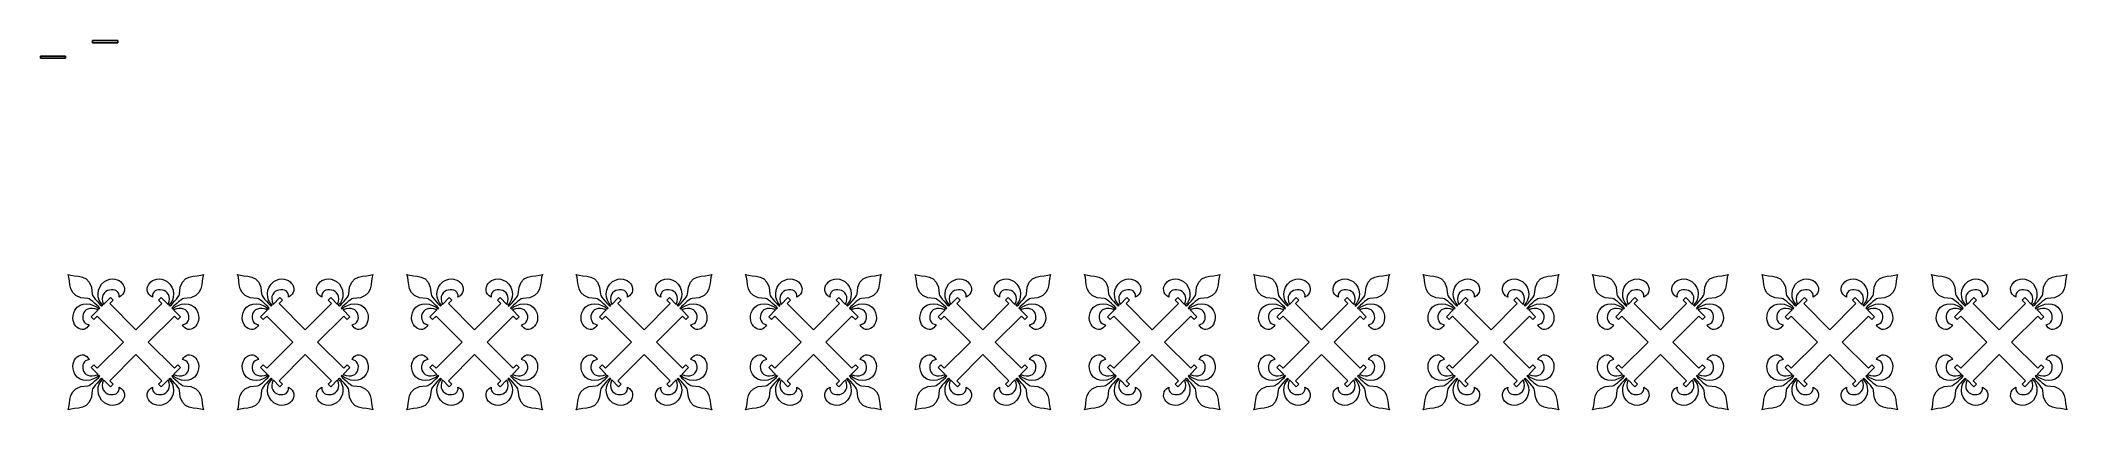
# Model space of a CAD drawing. Header units: centimetres. Extents: x -305 to -65, y -66 to -22.
import ezdxf

# ---------------------------------------------------------------- set-up
doc = ezdxf.new("R2010")
doc.units = ezdxf.units.CM
doc.header["$MEASUREMENT"] = 0
doc.header["$XCLIPFRAME"] = 0
doc.layers.add('layer 1', color=7, linetype='Continuous')
picture_1 = doc.add_image_def('image1.jpg', size_in_pixel=(6070, 507))
picture_2 = doc.add_image_def('image2.jpg', size_in_pixel=(15437, 1440))

msp = doc.modelspace()

# ---------------------------------------------------------------- linework, layer by layer
at = {"layer": 'layer 1', "color": 230, "lineweight": 9}
for points in [[(-291.8309, -57.64414), (-291.8309, -57.64414), (-288.74649, -54.5597), (-288.74649, -54.5597), (-288.74649, -54.5597), (-288.74649, -54.5597), (-288.34096, -54.96523), (-288.34096, -54.96523), (-288.34096, -54.96523), (-288.34096, -54.96523), (-288.02642, -54.65069), (-288.02642, -54.65069), (-288.02642, -54.65069), (-288.02642, -54.65069), (-288.83175, -53.84531), (-288.83175, -53.84531), (-288.83175, -53.84531), (-286.82492, -52.97389), (-286.51419, -55.47459), (-287.76999, -55.58263), (-287.76999, -55.58263), (-287.20246, -56.91838), (-285.18024, -55.68053), (-286.0955, -53.86414), (-286.0955, -53.86414), (-286.69637, -52.80568), (-288.30547, -53.00814), (-288.94198, -53.73684), (-288.94198, -53.73684), (-288.94198, -53.73684), (-289.05018, -53.62689), (-289.05018, -53.62689), (-289.05018, -53.62689), (-289.05018, -53.62689), (-287.98222, -52.49679), (-287.62002, -52.49553), (-287.62002, -52.49553), (-285.00582, -52.4864), (-285.68879, -50.40669), (-285.29504, -49.64433), (-285.29504, -49.64433), (-286.05743, -50.03805), (-288.13705, -49.35514), (-288.14618, -51.96933), (-288.14618, -51.96933), (-288.14744, -52.33153), (-289.27857, -53.40052), (-289.27857, -53.40052), (-289.27857, -53.40052), (-289.27857, -53.40052), (-289.38748, -53.29129), (-289.38748, -53.29129), (-289.38748, -53.29129), (-288.65879, -52.65477), (-288.59328, -51.21686), (-289.58326, -50.47904), (-289.58326, -50.47904), (-291.36542, -49.42681), (-292.83253, -51.50176), (-291.3256, -52.34321), (-291.3256, -52.34321), (-291.5942, -50.95047), (-288.62493, -51.17514), (-289.49634, -53.18198), (-289.49634, -53.18198), (-289.49634, -53.18198), (-290.28844, -52.38867), (-290.28844, -52.38867), (-290.28844, -52.38867), (-290.28844, -52.38867), (-290.60298, -52.70321), (-290.60298, -52.70321), (-290.60298, -52.70321), (-290.60298, -52.70321), (-290.21035, -53.09581), (-290.21035, -53.09581), (-290.21035, -53.09581), (-290.21035, -53.09581), (-293.29491, -56.18037), (-293.29491, -56.18037), (-293.29491, -56.18037), (-293.29491, -56.18037), (-296.37985, -53.09581), (-296.37985, -53.09581), (-296.37985, -53.09581), (-296.37985, -53.09581), (-295.98722, -52.70321), (-295.98722, -52.70321), (-295.98722, -52.70321), (-295.98722, -52.70321), (-296.30176, -52.38867), (-296.30176, -52.38867), (-296.30176, -52.38867), (-296.30176, -52.38867), (-297.09386, -53.18198), (-297.09386, -53.18198), (-297.09386, -53.18198), (-297.96527, -51.17514), (-294.996, -50.95047), (-295.2646, -52.34321), (-295.2646, -52.34321), (-293.75767, -51.50176), (-295.22478, -49.42681), (-297.00694, -50.47904), (-297.00694, -50.47904), (-297.99692, -51.21686), (-297.93141, -52.65477), (-297.20272, -53.29129), (-297.20272, -53.29129), (-297.20272, -53.29129), (-297.31163, -53.40052), (-297.31163, -53.40052), (-297.31163, -53.40052), (-297.31163, -53.40052), (-298.44276, -52.33153), (-298.44402, -51.96933), (-298.44402, -51.96933), (-298.45315, -49.35514), (-300.53277, -50.03805), (-301.29516, -49.64433), (-301.29516, -49.64433), (-300.90141, -50.40669), (-301.58438, -52.4864), (-298.97018, -52.49553), (-298.97018, -52.49553), (-298.60798, -52.49679), (-297.54002, -53.62689), (-297.54002, -53.62689), (-297.54002, -53.62689), (-297.54002, -53.62689), (-297.64822, -53.73684), (-297.64822, -53.73684), (-297.64822, -53.73684), (-298.28473, -53.00814), (-299.89383, -52.80568), (-300.4947, -53.86414), (-300.4947, -53.86414), (-301.40996, -55.68053), (-299.38774, -56.91838), (-298.82021, -55.58263), (-298.82021, -55.58263), (-300.07601, -55.47459), (-299.76528, -52.97389), (-297.75845, -53.84531), (-297.75845, -53.84531), (-297.75845, -53.84531), (-298.56378, -54.65069), (-298.56378, -54.65069), (-298.56378, -54.65069), (-298.56378, -54.65069), (-298.24924, -54.96523), (-298.24924, -54.96523), (-298.24924, -54.96523), (-298.24924, -54.96523), (-297.84371, -54.5597), (-297.84371, -54.5597), (-297.84371, -54.5597), (-297.84371, -54.5597), (-294.7593, -57.64414), (-294.7593, -57.64414), (-294.7593, -57.64414), (-294.7593, -57.64414), (-297.84371, -60.72858), (-297.84371, -60.72858), (-297.84371, -60.72858), (-297.84371, -60.72858), (-298.24924, -60.32305), (-298.24924, -60.32305), (-298.24924, -60.32305), (-298.24924, -60.32305), (-298.56378, -60.63759), (-298.56378, -60.63759), (-298.56378, -60.63759), (-298.56378, -60.63759), (-297.75845, -61.44297), (-297.75845, -61.44297), (-297.75845, -61.44297), (-299.76528, -62.31439), (-300.07601, -59.81369), (-298.82021, -59.70565), (-298.82021, -59.70565), (-299.38774, -58.3699), (-301.40996, -59.60775), (-300.4947, -61.42414), (-300.4947, -61.42414), (-299.89383, -62.4826), (-298.28473, -62.28014), (-297.64822, -61.55144), (-297.64822, -61.55144), (-297.64822, -61.55144), (-297.54002, -61.66139), (-297.54002, -61.66139), (-297.54002, -61.66139), (-297.54002, -61.66139), (-298.60798, -62.79149), (-298.97018, -62.79275), (-298.97018, -62.79275), (-301.58438, -62.80188), (-300.90141, -64.88159), (-301.29516, -65.64395), (-301.29516, -65.64395), (-300.53277, -65.25023), (-298.45315, -65.93314), (-298.44402, -63.31895), (-298.44402, -63.31895), (-298.44276, -62.95675), (-297.31163, -61.88776), (-297.31163, -61.88776), (-297.31163, -61.88776), (-297.31163, -61.88776), (-297.20272, -61.99699), (-297.20272, -61.99699), (-297.20272, -61.99699), (-297.93141, -62.63351), (-297.99692, -64.07142), (-297.00694, -64.80924), (-297.00694, -64.80924), (-295.22478, -65.86147), (-293.75767, -63.78652), (-295.2646, -62.94507), (-295.2646, -62.94507), (-294.996, -64.33781), (-297.96527, -64.11314), (-297.09386, -62.1063), (-297.09386, -62.1063), (-297.09386, -62.1063), (-296.30176, -62.89961), (-296.30176, -62.89961), (-296.30176, -62.89961), (-296.30176, -62.89961), (-295.98722, -62.58507), (-295.98722, -62.58507), (-295.98722, -62.58507), (-295.98722, -62.58507), (-296.37985, -62.19247), (-296.37985, -62.19247), (-296.37985, -62.19247), (-296.37985, -62.19247), (-293.29529, -59.10791), (-293.29529, -59.10791), (-293.29529, -59.10791), (-293.29529, -59.10791), (-290.21035, -62.19247), (-290.21035, -62.19247), (-290.21035, -62.19247), (-290.21035, -62.19247), (-290.60298, -62.58507), (-290.60298, -62.58507), (-290.60298, -62.58507), (-290.60298, -62.58507), (-290.28844, -62.89961), (-290.28844, -62.89961), (-290.28844, -62.89961), (-290.28844, -62.89961), (-289.49634, -62.1063), (-289.49634, -62.1063), (-289.49634, -62.1063), (-288.62493, -64.11314), (-291.5942, -64.33781), (-291.3256, -62.94507), (-291.3256, -62.94507), (-292.83253, -63.78652), (-291.36542, -65.86147), (-289.58326, -64.80924), (-289.58326, -64.80924), (-288.59328, -64.07142), (-288.65879, -62.63351), (-289.38748, -61.99699), (-289.38748, -61.99699), (-289.38748, -61.99699), (-289.27857, -61.88776), (-289.27857, -61.88776), (-289.27857, -61.88776), (-289.27857, -61.88776), (-288.14744, -62.95675), (-288.14618, -63.31895), (-288.14618, -63.31895), (-288.13705, -65.93314), (-286.05743, -65.25023), (-285.29504, -65.64395), (-285.29504, -65.64395), (-285.68879, -64.88159), (-285.00582, -62.80188), (-287.62002, -62.79275), (-287.62002, -62.79275), (-287.98222, -62.79149), (-289.05018, -61.66139), (-289.05018, -61.66139), (-289.05018, -61.66139), (-289.05018, -61.66139), (-288.94198, -61.55144), (-288.94198, -61.55144), (-288.94198, -61.55144), (-288.30547, -62.28014), (-286.69637, -62.4826), (-286.0955, -61.42414), (-286.0955, -61.42414), (-285.18024, -59.60775), (-287.20246, -58.3699), (-287.76999, -59.70565), (-287.76999, -59.70565), (-286.51419, -59.81369), (-286.82492, -62.31439), (-288.83175, -61.44297), (-288.83175, -61.44297), (-288.83175, -61.44297), (-288.02642, -60.63759), (-288.02642, -60.63759), (-288.02642, -60.63759), (-288.02642, -60.63759), (-288.34096, -60.32305), (-288.34096, -60.32305), (-288.34096, -60.32305), (-288.34096, -60.32305), (-288.74649, -60.72858), (-288.74649, -60.72858), (-288.74649, -60.72858), (-288.74649, -60.72858), (-291.8309, -57.64414), (-291.8309, -57.64414)], [(-274.7592, -57.64442), (-274.7592, -57.64442), (-277.84361, -60.72886), (-277.84361, -60.72886), (-277.84361, -60.72886), (-277.84361, -60.72886), (-278.24914, -60.32333), (-278.24914, -60.32333), (-278.24914, -60.32333), (-278.24914, -60.32333), (-278.56368, -60.63787), (-278.56368, -60.63787), (-278.56368, -60.63787), (-278.56368, -60.63787), (-277.75835, -61.44325), (-277.75835, -61.44325), (-277.75835, -61.44325), (-279.76518, -62.31467), (-280.07591, -59.81397), (-278.82011, -59.70593), (-278.82011, -59.70593), (-279.38764, -58.37018), (-281.40986, -59.60803), (-280.4946, -61.42442), (-280.4946, -61.42442), (-279.89373, -62.48288), (-278.28463, -62.28042), (-277.64812, -61.55172), (-277.64812, -61.55172), (-277.64812, -61.55172), (-277.53992, -61.66167), (-277.53992, -61.66167), (-277.53992, -61.66167), (-277.53992, -61.66167), (-278.60788, -62.79177), (-278.97008, -62.79303), (-278.97008, -62.79303), (-281.58428, -62.80216), (-280.90131, -64.88187), (-281.29506, -65.64423), (-281.29506, -65.64423), (-280.53267, -65.25051), (-278.45305, -65.93342), (-278.44392, -63.31923), (-278.44392, -63.31923), (-278.44266, -62.95703), (-277.31153, -61.88804), (-277.31153, -61.88804), (-277.31153, -61.88804), (-277.31153, -61.88804), (-277.20262, -61.99727), (-277.20262, -61.99727), (-277.20262, -61.99727), (-277.93131, -62.63379), (-277.99682, -64.0717), (-277.00684, -64.80952), (-277.00684, -64.80952), (-275.22468, -65.86175), (-273.75757, -63.7868), (-275.2645, -62.94535), (-275.2645, -62.94535), (-274.9959, -64.33809), (-277.96517, -64.11342), (-277.09376, -62.10658), (-277.09376, -62.10658), (-277.09376, -62.10658), (-276.30166, -62.89989), (-276.30166, -62.89989), (-276.30166, -62.89989), (-276.30166, -62.89989), (-275.98712, -62.58535), (-275.98712, -62.58535), (-275.98712, -62.58535), (-275.98712, -62.58535), (-276.37975, -62.19275), (-276.37975, -62.19275), (-276.37975, -62.19275), (-276.37975, -62.19275), (-273.29519, -59.10819), (-273.29519, -59.10819), (-273.29519, -59.10819), (-273.29519, -59.10819), (-270.21025, -62.19275), (-270.21025, -62.19275), (-270.21025, -62.19275), (-270.21025, -62.19275), (-270.60288, -62.58535), (-270.60288, -62.58535), (-270.60288, -62.58535), (-270.60288, -62.58535), (-270.28834, -62.89989), (-270.28834, -62.89989), (-270.28834, -62.89989), (-270.28834, -62.89989), (-269.49624, -62.10658), (-269.49624, -62.10658), (-269.49624, -62.10658), (-268.62483, -64.11342), (-271.5941, -64.33809), (-271.3255, -62.94535), (-271.3255, -62.94535), (-272.83243, -63.7868), (-271.36532, -65.86175), (-269.58316, -64.80952), (-269.58316, -64.80952), (-268.59318, -64.0717), (-268.65869, -62.63379), (-269.38738, -61.99727), (-269.38738, -61.99727), (-269.38738, -61.99727), (-269.27847, -61.88804), (-269.27847, -61.88804), (-269.27847, -61.88804), (-269.27847, -61.88804), (-268.14734, -62.95703), (-268.14608, -63.31923), (-268.14608, -63.31923), (-268.13695, -65.93342), (-266.05733, -65.25051), (-265.29494, -65.64423), (-265.29494, -65.64423), (-265.68869, -64.88187), (-265.00572, -62.80216), (-267.61992, -62.79303), (-267.61992, -62.79303), (-267.98212, -62.79177), (-269.05008, -61.66167), (-269.05008, -61.66167), (-269.05008, -61.66167), (-269.05008, -61.66167), (-268.94188, -61.55172), (-268.94188, -61.55172), (-268.94188, -61.55172), (-268.30537, -62.28042), (-266.69627, -62.48288), (-266.0954, -61.42442), (-266.0954, -61.42442), (-265.18014, -59.60803), (-267.20236, -58.37018), (-267.76989, -59.70593), (-267.76989, -59.70593), (-266.51409, -59.81397), (-266.82482, -62.31467), (-268.83165, -61.44325), (-268.83165, -61.44325), (-268.83165, -61.44325), (-268.02632, -60.63787), (-268.02632, -60.63787), (-268.02632, -60.63787), (-268.02632, -60.63787), (-268.34086, -60.32333), (-268.34086, -60.32333), (-268.34086, -60.32333), (-268.34086, -60.32333), (-268.74639, -60.72886), (-268.74639, -60.72886), (-268.74639, -60.72886), (-268.74639, -60.72886), (-271.8308, -57.64442), (-271.8308, -57.64442), (-271.8308, -57.64442), (-271.8308, -57.64442), (-268.74639, -54.55998), (-268.74639, -54.55998), (-268.74639, -54.55998), (-268.74639, -54.55998), (-268.34086, -54.96551), (-268.34086, -54.96551), (-268.34086, -54.96551), (-268.34086, -54.96551), (-268.02632, -54.65097), (-268.02632, -54.65097), (-268.02632, -54.65097), (-268.02632, -54.65097), (-268.83165, -53.84559), (-268.83165, -53.84559), (-268.83165, -53.84559), (-266.82482, -52.97417), (-266.51409, -55.47487), (-267.76989, -55.58291), (-267.76989, -55.58291), (-267.20236, -56.91866), (-265.18014, -55.68081), (-266.0954, -53.86442), (-266.0954, -53.86442), (-266.69627, -52.80596), (-268.30537, -53.00842), (-268.94188, -53.73712), (-268.94188, -53.73712), (-268.94188, -53.73712), (-269.05008, -53.62717), (-269.05008, -53.62717), (-269.05008, -53.62717), (-269.05008, -53.62717), (-267.98212, -52.49707), (-267.61992, -52.49581), (-267.61992, -52.49581), (-265.00572, -52.48668), (-265.68869, -50.40697), (-265.29494, -49.64461), (-265.29494, -49.64461), (-266.05733, -50.03833), (-268.13695, -49.35542), (-268.14608, -51.96961), (-268.14608, -51.96961), (-268.14734, -52.33181), (-269.27847, -53.4008), (-269.27847, -53.4008), (-269.27847, -53.4008), (-269.27847, -53.4008), (-269.38738, -53.29157), (-269.38738, -53.29157), (-269.38738, -53.29157), (-268.65869, -52.65505), (-268.59318, -51.21714), (-269.58316, -50.47932), (-269.58316, -50.47932), (-271.36532, -49.42709), (-272.83243, -51.50204), (-271.3255, -52.34349), (-271.3255, -52.34349), (-271.5941, -50.95075), (-268.62483, -51.17542), (-269.49624, -53.18226), (-269.49624, -53.18226), (-269.49624, -53.18226), (-270.28834, -52.38895), (-270.28834, -52.38895), (-270.28834, -52.38895), (-270.28834, -52.38895), (-270.60288, -52.70349), (-270.60288, -52.70349), (-270.60288, -52.70349), (-270.60288, -52.70349), (-270.21025, -53.09609), (-270.21025, -53.09609), (-270.21025, -53.09609), (-270.21025, -53.09609), (-273.29481, -56.18065), (-273.29481, -56.18065), (-273.29481, -56.18065), (-273.29481, -56.18065), (-276.37975, -53.09609), (-276.37975, -53.09609), (-276.37975, -53.09609), (-276.37975, -53.09609), (-275.98712, -52.70349), (-275.98712, -52.70349), (-275.98712, -52.70349), (-275.98712, -52.70349), (-276.30166, -52.38895), (-276.30166, -52.38895), (-276.30166, -52.38895), (-276.30166, -52.38895), (-277.09376, -53.18226), (-277.09376, -53.18226), (-277.09376, -53.18226), (-277.96517, -51.17542), (-274.9959, -50.95075), (-275.2645, -52.34349), (-275.2645, -52.34349), (-273.75757, -51.50204), (-275.22468, -49.42709), (-277.00684, -50.47932), (-277.00684, -50.47932), (-277.99682, -51.21714), (-277.93131, -52.65505), (-277.20262, -53.29157), (-277.20262, -53.29157), (-277.20262, -53.29157), (-277.31153, -53.4008), (-277.31153, -53.4008), (-277.31153, -53.4008), (-277.31153, -53.4008), (-278.44266, -52.33181), (-278.44392, -51.96961), (-278.44392, -51.96961), (-278.45305, -49.35542), (-280.53267, -50.03833), (-281.29506, -49.64461), (-281.29506, -49.64461), (-280.90131, -50.40697), (-281.58428, -52.48668), (-278.97008, -52.49581), (-278.97008, -52.49581), (-278.60788, -52.49707), (-277.53992, -53.62717), (-277.53992, -53.62717), (-277.53992, -53.62717), (-277.53992, -53.62717), (-277.64812, -53.73712), (-277.64812, -53.73712), (-277.64812, -53.73712), (-278.28463, -53.00842), (-279.89373, -52.80596), (-280.4946, -53.86442), (-280.4946, -53.86442), (-281.40986, -55.68081), (-279.38764, -56.91866), (-278.82011, -55.58291), (-278.82011, -55.58291), (-280.07591, -55.47487), (-279.76518, -52.97417), (-277.75835, -53.84559), (-277.75835, -53.84559), (-277.75835, -53.84559), (-278.56368, -54.65097), (-278.56368, -54.65097), (-278.56368, -54.65097), (-278.56368, -54.65097), (-278.24914, -54.96551), (-278.24914, -54.96551), (-278.24914, -54.96551), (-278.24914, -54.96551), (-277.84361, -54.55998), (-277.84361, -54.55998), (-277.84361, -54.55998), (-277.84361, -54.55998), (-274.7592, -57.64442), (-274.7592, -57.64442)], [(-251.8309, -57.64414), (-251.8309, -57.64414), (-248.74649, -54.5597), (-248.74649, -54.5597), (-248.74649, -54.5597), (-248.74649, -54.5597), (-248.34096, -54.96523), (-248.34096, -54.96523), (-248.34096, -54.96523), (-248.34096, -54.96523), (-248.02642, -54.65069), (-248.02642, -54.65069), (-248.02642, -54.65069), (-248.02642, -54.65069), (-248.83175, -53.84531), (-248.83175, -53.84531), (-248.83175, -53.84531), (-246.82492, -52.97389), (-246.51419, -55.47459), (-247.76999, -55.58263), (-247.76999, -55.58263), (-247.20246, -56.91838), (-245.18024, -55.68053), (-246.0955, -53.86414), (-246.0955, -53.86414), (-246.69637, -52.80568), (-248.30547, -53.00814), (-248.94198, -53.73684), (-248.94198, -53.73684), (-248.94198, -53.73684), (-249.05018, -53.62689), (-249.05018, -53.62689), (-249.05018, -53.62689), (-249.05018, -53.62689), (-247.98222, -52.49679), (-247.62002, -52.49553), (-247.62002, -52.49553), (-245.00582, -52.4864), (-245.68879, -50.40669), (-245.29504, -49.64433), (-245.29504, -49.64433), (-246.05743, -50.03805), (-248.13705, -49.35514), (-248.14618, -51.96933), (-248.14618, -51.96933), (-248.14744, -52.33153), (-249.27857, -53.40052), (-249.27857, -53.40052), (-249.27857, -53.40052), (-249.27857, -53.40052), (-249.38748, -53.29129), (-249.38748, -53.29129), (-249.38748, -53.29129), (-248.65879, -52.65477), (-248.59328, -51.21686), (-249.58326, -50.47904), (-249.58326, -50.47904), (-251.36542, -49.42681), (-252.83253, -51.50176), (-251.3256, -52.34321), (-251.3256, -52.34321), (-251.5942, -50.95047), (-248.62493, -51.17514), (-249.49634, -53.18198), (-249.49634, -53.18198), (-249.49634, -53.18198), (-250.28844, -52.38867), (-250.28844, -52.38867), (-250.28844, -52.38867), (-250.28844, -52.38867), (-250.60298, -52.70321), (-250.60298, -52.70321), (-250.60298, -52.70321), (-250.60298, -52.70321), (-250.21035, -53.09581), (-250.21035, -53.09581), (-250.21035, -53.09581), (-250.21035, -53.09581), (-253.29491, -56.18037), (-253.29491, -56.18037), (-253.29491, -56.18037), (-253.29491, -56.18037), (-256.37985, -53.09581), (-256.37985, -53.09581), (-256.37985, -53.09581), (-256.37985, -53.09581), (-255.98722, -52.70321), (-255.98722, -52.70321), (-255.98722, -52.70321), (-255.98722, -52.70321), (-256.30176, -52.38867), (-256.30176, -52.38867), (-256.30176, -52.38867), (-256.30176, -52.38867), (-257.09386, -53.18198), (-257.09386, -53.18198), (-257.09386, -53.18198), (-257.96527, -51.17514), (-254.996, -50.95047), (-255.2646, -52.34321), (-255.2646, -52.34321), (-253.75767, -51.50176), (-255.22478, -49.42681), (-257.00694, -50.47904), (-257.00694, -50.47904), (-257.99692, -51.21686), (-257.93141, -52.65477), (-257.20272, -53.29129), (-257.20272, -53.29129), (-257.20272, -53.29129), (-257.31163, -53.40052), (-257.31163, -53.40052), (-257.31163, -53.40052), (-257.31163, -53.40052), (-258.44276, -52.33153), (-258.44402, -51.96933), (-258.44402, -51.96933), (-258.45315, -49.35514), (-260.53277, -50.03805), (-261.29516, -49.64433), (-261.29516, -49.64433), (-260.90141, -50.40669), (-261.58438, -52.4864), (-258.97018, -52.49553), (-258.97018, -52.49553), (-258.60798, -52.49679), (-257.54002, -53.62689), (-257.54002, -53.62689), (-257.54002, -53.62689), (-257.54002, -53.62689), (-257.64822, -53.73684), (-257.64822, -53.73684), (-257.64822, -53.73684), (-258.28473, -53.00814), (-259.89383, -52.80568), (-260.4947, -53.86414), (-260.4947, -53.86414), (-261.40996, -55.68053), (-259.38774, -56.91838), (-258.82021, -55.58263), (-258.82021, -55.58263), (-260.07601, -55.47459), (-259.76528, -52.97389), (-257.75845, -53.84531), (-257.75845, -53.84531), (-257.75845, -53.84531), (-258.56378, -54.65069), (-258.56378, -54.65069), (-258.56378, -54.65069), (-258.56378, -54.65069), (-258.24924, -54.96523), (-258.24924, -54.96523), (-258.24924, -54.96523), (-258.24924, -54.96523), (-257.84371, -54.5597), (-257.84371, -54.5597), (-257.84371, -54.5597), (-257.84371, -54.5597), (-254.7593, -57.64414), (-254.7593, -57.64414), (-254.7593, -57.64414), (-254.7593, -57.64414), (-257.84371, -60.72858), (-257.84371, -60.72858), (-257.84371, -60.72858), (-257.84371, -60.72858), (-258.24924, -60.32305), (-258.24924, -60.32305), (-258.24924, -60.32305), (-258.24924, -60.32305), (-258.56378, -60.63759), (-258.56378, -60.63759), (-258.56378, -60.63759), (-258.56378, -60.63759), (-257.75845, -61.44297), (-257.75845, -61.44297), (-257.75845, -61.44297), (-259.76528, -62.31439), (-260.07601, -59.81369), (-258.82021, -59.70565), (-258.82021, -59.70565), (-259.38774, -58.3699), (-261.40996, -59.60775), (-260.4947, -61.42414), (-260.4947, -61.42414), (-259.89383, -62.4826), (-258.28473, -62.28014), (-257.64822, -61.55144), (-257.64822, -61.55144), (-257.64822, -61.55144), (-257.54002, -61.66139), (-257.54002, -61.66139), (-257.54002, -61.66139), (-257.54002, -61.66139), (-258.60798, -62.79149), (-258.97018, -62.79275), (-258.97018, -62.79275), (-261.58438, -62.80188), (-260.90141, -64.88159), (-261.29516, -65.64395), (-261.29516, -65.64395), (-260.53277, -65.25023), (-258.45315, -65.93314), (-258.44402, -63.31895), (-258.44402, -63.31895), (-258.44276, -62.95675), (-257.31163, -61.88776), (-257.31163, -61.88776), (-257.31163, -61.88776), (-257.31163, -61.88776), (-257.20272, -61.99699), (-257.20272, -61.99699), (-257.20272, -61.99699), (-257.93141, -62.63351), (-257.99692, -64.07142), (-257.00694, -64.80924), (-257.00694, -64.80924), (-255.22478, -65.86147), (-253.75767, -63.78652), (-255.2646, -62.94507), (-255.2646, -62.94507), (-254.996, -64.33781), (-257.96527, -64.11314), (-257.09386, -62.1063), (-257.09386, -62.1063), (-257.09386, -62.1063), (-256.30176, -62.89961), (-256.30176, -62.89961), (-256.30176, -62.89961), (-256.30176, -62.89961), (-255.98722, -62.58507), (-255.98722, -62.58507), (-255.98722, -62.58507), (-255.98722, -62.58507), (-256.37985, -62.19247), (-256.37985, -62.19247), (-256.37985, -62.19247), (-256.37985, -62.19247), (-253.29529, -59.10791), (-253.29529, -59.10791), (-253.29529, -59.10791), (-253.29529, -59.10791), (-250.21035, -62.19247), (-250.21035, -62.19247), (-250.21035, -62.19247), (-250.21035, -62.19247), (-250.60298, -62.58507), (-250.60298, -62.58507), (-250.60298, -62.58507), (-250.60298, -62.58507), (-250.28844, -62.89961), (-250.28844, -62.89961), (-250.28844, -62.89961), (-250.28844, -62.89961), (-249.49634, -62.1063), (-249.49634, -62.1063), (-249.49634, -62.1063), (-248.62493, -64.11314), (-251.5942, -64.33781), (-251.3256, -62.94507), (-251.3256, -62.94507), (-252.83253, -63.78652), (-251.36542, -65.86147), (-249.58326, -64.80924), (-249.58326, -64.80924), (-248.59328, -64.07142), (-248.65879, -62.63351), (-249.38748, -61.99699), (-249.38748, -61.99699), (-249.38748, -61.99699), (-249.27857, -61.88776), (-249.27857, -61.88776), (-249.27857, -61.88776), (-249.27857, -61.88776), (-248.14744, -62.95675), (-248.14618, -63.31895), (-248.14618, -63.31895), (-248.13705, -65.93314), (-246.05743, -65.25023), (-245.29504, -65.64395), (-245.29504, -65.64395), (-245.68879, -64.88159), (-245.00582, -62.80188), (-247.62002, -62.79275), (-247.62002, -62.79275), (-247.98222, -62.79149), (-249.05018, -61.66139), (-249.05018, -61.66139), (-249.05018, -61.66139), (-249.05018, -61.66139), (-248.94198, -61.55144), (-248.94198, -61.55144), (-248.94198, -61.55144), (-248.30547, -62.28014), (-246.69637, -62.4826), (-246.0955, -61.42414), (-246.0955, -61.42414), (-245.18024, -59.60775), (-247.20246, -58.3699), (-247.76999, -59.70565), (-247.76999, -59.70565), (-246.51419, -59.81369), (-246.82492, -62.31439), (-248.83175, -61.44297), (-248.83175, -61.44297), (-248.83175, -61.44297), (-248.02642, -60.63759), (-248.02642, -60.63759), (-248.02642, -60.63759), (-248.02642, -60.63759), (-248.34096, -60.32305), (-248.34096, -60.32305), (-248.34096, -60.32305), (-248.34096, -60.32305), (-248.74649, -60.72858), (-248.74649, -60.72858), (-248.74649, -60.72858), (-248.74649, -60.72858), (-251.8309, -57.64414), (-251.8309, -57.64414)], [(-234.7592, -57.64442), (-234.7592, -57.64442), (-237.84361, -60.72886), (-237.84361, -60.72886), (-237.84361, -60.72886), (-237.84361, -60.72886), (-238.24914, -60.32333), (-238.24914, -60.32333), (-238.24914, -60.32333), (-238.24914, -60.32333), (-238.56368, -60.63787), (-238.56368, -60.63787), (-238.56368, -60.63787), (-238.56368, -60.63787), (-237.75835, -61.44325), (-237.75835, -61.44325), (-237.75835, -61.44325), (-239.76518, -62.31467), (-240.07591, -59.81397), (-238.82011, -59.70593), (-238.82011, -59.70593), (-239.38764, -58.37018), (-241.40986, -59.60803), (-240.4946, -61.42442), (-240.4946, -61.42442), (-239.89373, -62.48288), (-238.28463, -62.28042), (-237.64812, -61.55172), (-237.64812, -61.55172), (-237.64812, -61.55172), (-237.53992, -61.66167), (-237.53992, -61.66167), (-237.53992, -61.66167), (-237.53992, -61.66167), (-238.60788, -62.79177), (-238.97008, -62.79303), (-238.97008, -62.79303), (-241.58428, -62.80216), (-240.90131, -64.88187), (-241.29506, -65.64423), (-241.29506, -65.64423), (-240.53267, -65.25051), (-238.45305, -65.93342), (-238.44392, -63.31923), (-238.44392, -63.31923), (-238.44266, -62.95703), (-237.31153, -61.88804), (-237.31153, -61.88804), (-237.31153, -61.88804), (-237.31153, -61.88804), (-237.20262, -61.99727), (-237.20262, -61.99727), (-237.20262, -61.99727), (-237.93131, -62.63379), (-237.99682, -64.0717), (-237.00684, -64.80952), (-237.00684, -64.80952), (-235.22468, -65.86175), (-233.75757, -63.7868), (-235.2645, -62.94535), (-235.2645, -62.94535), (-234.9959, -64.33809), (-237.96517, -64.11342), (-237.09376, -62.10658), (-237.09376, -62.10658), (-237.09376, -62.10658), (-236.30166, -62.89989), (-236.30166, -62.89989), (-236.30166, -62.89989), (-236.30166, -62.89989), (-235.98712, -62.58535), (-235.98712, -62.58535), (-235.98712, -62.58535), (-235.98712, -62.58535), (-236.37975, -62.19275), (-236.37975, -62.19275), (-236.37975, -62.19275), (-236.37975, -62.19275), (-233.29519, -59.10819), (-233.29519, -59.10819), (-233.29519, -59.10819), (-233.29519, -59.10819), (-230.21025, -62.19275), (-230.21025, -62.19275), (-230.21025, -62.19275), (-230.21025, -62.19275), (-230.60288, -62.58535), (-230.60288, -62.58535), (-230.60288, -62.58535), (-230.60288, -62.58535), (-230.28834, -62.89989), (-230.28834, -62.89989), (-230.28834, -62.89989), (-230.28834, -62.89989), (-229.49624, -62.10658), (-229.49624, -62.10658), (-229.49624, -62.10658), (-228.62483, -64.11342), (-231.5941, -64.33809), (-231.3255, -62.94535), (-231.3255, -62.94535), (-232.83243, -63.7868), (-231.36532, -65.86175), (-229.58316, -64.80952), (-229.58316, -64.80952), (-228.59318, -64.0717), (-228.65869, -62.63379), (-229.38738, -61.99727), (-229.38738, -61.99727), (-229.38738, -61.99727), (-229.27847, -61.88804), (-229.27847, -61.88804), (-229.27847, -61.88804), (-229.27847, -61.88804), (-228.14734, -62.95703), (-228.14608, -63.31923), (-228.14608, -63.31923), (-228.13695, -65.93342), (-226.05733, -65.25051), (-225.29494, -65.64423), (-225.29494, -65.64423), (-225.68869, -64.88187), (-225.00572, -62.80216), (-227.61992, -62.79303), (-227.61992, -62.79303), (-227.98212, -62.79177), (-229.05008, -61.66167), (-229.05008, -61.66167), (-229.05008, -61.66167), (-229.05008, -61.66167), (-228.94188, -61.55172), (-228.94188, -61.55172), (-228.94188, -61.55172), (-228.30537, -62.28042), (-226.69627, -62.48288), (-226.0954, -61.42442), (-226.0954, -61.42442), (-225.18014, -59.60803), (-227.20236, -58.37018), (-227.76989, -59.70593), (-227.76989, -59.70593), (-226.51409, -59.81397), (-226.82482, -62.31467), (-228.83165, -61.44325), (-228.83165, -61.44325), (-228.83165, -61.44325), (-228.02632, -60.63787), (-228.02632, -60.63787), (-228.02632, -60.63787), (-228.02632, -60.63787), (-228.34086, -60.32333), (-228.34086, -60.32333), (-228.34086, -60.32333), (-228.34086, -60.32333), (-228.74639, -60.72886), (-228.74639, -60.72886), (-228.74639, -60.72886), (-228.74639, -60.72886), (-231.8308, -57.64442), (-231.8308, -57.64442), (-231.8308, -57.64442), (-231.8308, -57.64442), (-228.74639, -54.55998), (-228.74639, -54.55998), (-228.74639, -54.55998), (-228.74639, -54.55998), (-228.34086, -54.96551), (-228.34086, -54.96551), (-228.34086, -54.96551), (-228.34086, -54.96551), (-228.02632, -54.65097), (-228.02632, -54.65097), (-228.02632, -54.65097), (-228.02632, -54.65097), (-228.83165, -53.84559), (-228.83165, -53.84559), (-228.83165, -53.84559), (-226.82482, -52.97417), (-226.51409, -55.47487), (-227.76989, -55.58291), (-227.76989, -55.58291), (-227.20236, -56.91866), (-225.18014, -55.68081), (-226.0954, -53.86442), (-226.0954, -53.86442), (-226.69627, -52.80596), (-228.30537, -53.00842), (-228.94188, -53.73712), (-228.94188, -53.73712), (-228.94188, -53.73712), (-229.05008, -53.62717), (-229.05008, -53.62717), (-229.05008, -53.62717), (-229.05008, -53.62717), (-227.98212, -52.49707), (-227.61992, -52.49581), (-227.61992, -52.49581), (-225.00572, -52.48668), (-225.68869, -50.40697), (-225.29494, -49.64461), (-225.29494, -49.64461), (-226.05733, -50.03833), (-228.13695, -49.35542), (-228.14608, -51.96961), (-228.14608, -51.96961), (-228.14734, -52.33181), (-229.27847, -53.4008), (-229.27847, -53.4008), (-229.27847, -53.4008), (-229.27847, -53.4008), (-229.38738, -53.29157), (-229.38738, -53.29157), (-229.38738, -53.29157), (-228.65869, -52.65505), (-228.59318, -51.21714), (-229.58316, -50.47932), (-229.58316, -50.47932), (-231.36532, -49.42709), (-232.83243, -51.50204), (-231.3255, -52.34349), (-231.3255, -52.34349), (-231.5941, -50.95075), (-228.62483, -51.17542), (-229.49624, -53.18226), (-229.49624, -53.18226), (-229.49624, -53.18226), (-230.28834, -52.38895), (-230.28834, -52.38895), (-230.28834, -52.38895), (-230.28834, -52.38895), (-230.60288, -52.70349), (-230.60288, -52.70349), (-230.60288, -52.70349), (-230.60288, -52.70349), (-230.21025, -53.09609), (-230.21025, -53.09609), (-230.21025, -53.09609), (-230.21025, -53.09609), (-233.29481, -56.18065), (-233.29481, -56.18065), (-233.29481, -56.18065), (-233.29481, -56.18065), (-236.37975, -53.09609), (-236.37975, -53.09609), (-236.37975, -53.09609), (-236.37975, -53.09609), (-235.98712, -52.70349), (-235.98712, -52.70349), (-235.98712, -52.70349), (-235.98712, -52.70349), (-236.30166, -52.38895), (-236.30166, -52.38895), (-236.30166, -52.38895), (-236.30166, -52.38895), (-237.09376, -53.18226), (-237.09376, -53.18226), (-237.09376, -53.18226), (-237.96517, -51.17542), (-234.9959, -50.95075), (-235.2645, -52.34349), (-235.2645, -52.34349), (-233.75757, -51.50204), (-235.22468, -49.42709), (-237.00684, -50.47932), (-237.00684, -50.47932), (-237.99682, -51.21714), (-237.93131, -52.65505), (-237.20262, -53.29157), (-237.20262, -53.29157), (-237.20262, -53.29157), (-237.31153, -53.4008), (-237.31153, -53.4008), (-237.31153, -53.4008), (-237.31153, -53.4008), (-238.44266, -52.33181), (-238.44392, -51.96961), (-238.44392, -51.96961), (-238.45305, -49.35542), (-240.53267, -50.03833), (-241.29506, -49.64461), (-241.29506, -49.64461), (-240.90131, -50.40697), (-241.58428, -52.48668), (-238.97008, -52.49581), (-238.97008, -52.49581), (-238.60788, -52.49707), (-237.53992, -53.62717), (-237.53992, -53.62717), (-237.53992, -53.62717), (-237.53992, -53.62717), (-237.64812, -53.73712), (-237.64812, -53.73712), (-237.64812, -53.73712), (-238.28463, -53.00842), (-239.89373, -52.80596), (-240.4946, -53.86442), (-240.4946, -53.86442), (-241.40986, -55.68081), (-239.38764, -56.91866), (-238.82011, -55.58291), (-238.82011, -55.58291), (-240.07591, -55.47487), (-239.76518, -52.97417), (-237.75835, -53.84559), (-237.75835, -53.84559), (-237.75835, -53.84559), (-238.56368, -54.65097), (-238.56368, -54.65097), (-238.56368, -54.65097), (-238.56368, -54.65097), (-238.24914, -54.96551), (-238.24914, -54.96551), (-238.24914, -54.96551), (-238.24914, -54.96551), (-237.84361, -54.55998), (-237.84361, -54.55998), (-237.84361, -54.55998), (-237.84361, -54.55998), (-234.7592, -57.64442), (-234.7592, -57.64442)], [(-211.8309, -57.64414), (-211.8309, -57.64414), (-208.74649, -54.5597), (-208.74649, -54.5597), (-208.74649, -54.5597), (-208.74649, -54.5597), (-208.34096, -54.96523), (-208.34096, -54.96523), (-208.34096, -54.96523), (-208.34096, -54.96523), (-208.02642, -54.65069), (-208.02642, -54.65069), (-208.02642, -54.65069), (-208.02642, -54.65069), (-208.83175, -53.84531), (-208.83175, -53.84531), (-208.83175, -53.84531), (-206.82492, -52.97389), (-206.51419, -55.47459), (-207.76999, -55.58263), (-207.76999, -55.58263), (-207.20246, -56.91838), (-205.18024, -55.68053), (-206.0955, -53.86414), (-206.0955, -53.86414), (-206.69637, -52.80568), (-208.30547, -53.00814), (-208.94198, -53.73684), (-208.94198, -53.73684), (-208.94198, -53.73684), (-209.05018, -53.62689), (-209.05018, -53.62689), (-209.05018, -53.62689), (-209.05018, -53.62689), (-207.98222, -52.49679), (-207.62002, -52.49553), (-207.62002, -52.49553), (-205.00582, -52.4864), (-205.68879, -50.40669), (-205.29504, -49.64433), (-205.29504, -49.64433), (-206.05743, -50.03805), (-208.13705, -49.35514), (-208.14618, -51.96933), (-208.14618, -51.96933), (-208.14744, -52.33153), (-209.27857, -53.40052), (-209.27857, -53.40052), (-209.27857, -53.40052), (-209.27857, -53.40052), (-209.38748, -53.29129), (-209.38748, -53.29129), (-209.38748, -53.29129), (-208.65879, -52.65477), (-208.59328, -51.21686), (-209.58326, -50.47904), (-209.58326, -50.47904), (-211.36542, -49.42681), (-212.83253, -51.50176), (-211.3256, -52.34321), (-211.3256, -52.34321), (-211.5942, -50.95047), (-208.62493, -51.17514), (-209.49634, -53.18198), (-209.49634, -53.18198), (-209.49634, -53.18198), (-210.28844, -52.38867), (-210.28844, -52.38867), (-210.28844, -52.38867), (-210.28844, -52.38867), (-210.60298, -52.70321), (-210.60298, -52.70321), (-210.60298, -52.70321), (-210.60298, -52.70321), (-210.21035, -53.09581), (-210.21035, -53.09581), (-210.21035, -53.09581), (-210.21035, -53.09581), (-213.29491, -56.18037), (-213.29491, -56.18037), (-213.29491, -56.18037), (-213.29491, -56.18037), (-216.37985, -53.09581), (-216.37985, -53.09581), (-216.37985, -53.09581), (-216.37985, -53.09581), (-215.98722, -52.70321), (-215.98722, -52.70321), (-215.98722, -52.70321), (-215.98722, -52.70321), (-216.30176, -52.38867), (-216.30176, -52.38867), (-216.30176, -52.38867), (-216.30176, -52.38867), (-217.09386, -53.18198), (-217.09386, -53.18198), (-217.09386, -53.18198), (-217.96527, -51.17514), (-214.996, -50.95047), (-215.2646, -52.34321), (-215.2646, -52.34321), (-213.75767, -51.50176), (-215.22478, -49.42681), (-217.00694, -50.47904), (-217.00694, -50.47904), (-217.99692, -51.21686), (-217.93141, -52.65477), (-217.20272, -53.29129), (-217.20272, -53.29129), (-217.20272, -53.29129), (-217.31163, -53.40052), (-217.31163, -53.40052), (-217.31163, -53.40052), (-217.31163, -53.40052), (-218.44276, -52.33153), (-218.44402, -51.96933), (-218.44402, -51.96933), (-218.45315, -49.35514), (-220.53277, -50.03805), (-221.29516, -49.64433), (-221.29516, -49.64433), (-220.90141, -50.40669), (-221.58438, -52.4864), (-218.97018, -52.49553), (-218.97018, -52.49553), (-218.60798, -52.49679), (-217.54002, -53.62689), (-217.54002, -53.62689), (-217.54002, -53.62689), (-217.54002, -53.62689), (-217.64822, -53.73684), (-217.64822, -53.73684), (-217.64822, -53.73684), (-218.28473, -53.00814), (-219.89383, -52.80568), (-220.4947, -53.86414), (-220.4947, -53.86414), (-221.40996, -55.68053), (-219.38774, -56.91838), (-218.82021, -55.58263), (-218.82021, -55.58263), (-220.07601, -55.47459), (-219.76528, -52.97389), (-217.75845, -53.84531), (-217.75845, -53.84531), (-217.75845, -53.84531), (-218.56378, -54.65069), (-218.56378, -54.65069), (-218.56378, -54.65069), (-218.56378, -54.65069), (-218.24924, -54.96523), (-218.24924, -54.96523), (-218.24924, -54.96523), (-218.24924, -54.96523), (-217.84371, -54.5597), (-217.84371, -54.5597), (-217.84371, -54.5597), (-217.84371, -54.5597), (-214.7593, -57.64414), (-214.7593, -57.64414), (-214.7593, -57.64414), (-214.7593, -57.64414), (-217.84371, -60.72858), (-217.84371, -60.72858), (-217.84371, -60.72858), (-217.84371, -60.72858), (-218.24924, -60.32305), (-218.24924, -60.32305), (-218.24924, -60.32305), (-218.24924, -60.32305), (-218.56378, -60.63759), (-218.56378, -60.63759), (-218.56378, -60.63759), (-218.56378, -60.63759), (-217.75845, -61.44297), (-217.75845, -61.44297), (-217.75845, -61.44297), (-219.76528, -62.31439), (-220.07601, -59.81369), (-218.82021, -59.70565), (-218.82021, -59.70565), (-219.38774, -58.3699), (-221.40996, -59.60775), (-220.4947, -61.42414), (-220.4947, -61.42414), (-219.89383, -62.4826), (-218.28473, -62.28014), (-217.64822, -61.55144), (-217.64822, -61.55144), (-217.64822, -61.55144), (-217.54002, -61.66139), (-217.54002, -61.66139), (-217.54002, -61.66139), (-217.54002, -61.66139), (-218.60798, -62.79149), (-218.97018, -62.79275), (-218.97018, -62.79275), (-221.58438, -62.80188), (-220.90141, -64.88159), (-221.29516, -65.64395), (-221.29516, -65.64395), (-220.53277, -65.25023), (-218.45315, -65.93314), (-218.44402, -63.31895), (-218.44402, -63.31895), (-218.44276, -62.95675), (-217.31163, -61.88776), (-217.31163, -61.88776), (-217.31163, -61.88776), (-217.31163, -61.88776), (-217.20272, -61.99699), (-217.20272, -61.99699), (-217.20272, -61.99699), (-217.93141, -62.63351), (-217.99692, -64.07142), (-217.00694, -64.80924), (-217.00694, -64.80924), (-215.22478, -65.86147), (-213.75767, -63.78652), (-215.2646, -62.94507), (-215.2646, -62.94507), (-214.996, -64.33781), (-217.96527, -64.11314), (-217.09386, -62.1063), (-217.09386, -62.1063), (-217.09386, -62.1063), (-216.30176, -62.89961), (-216.30176, -62.89961), (-216.30176, -62.89961), (-216.30176, -62.89961), (-215.98722, -62.58507), (-215.98722, -62.58507), (-215.98722, -62.58507), (-215.98722, -62.58507), (-216.37985, -62.19247), (-216.37985, -62.19247), (-216.37985, -62.19247), (-216.37985, -62.19247), (-213.29529, -59.10791), (-213.29529, -59.10791), (-213.29529, -59.10791), (-213.29529, -59.10791), (-210.21035, -62.19247), (-210.21035, -62.19247), (-210.21035, -62.19247), (-210.21035, -62.19247), (-210.60298, -62.58507), (-210.60298, -62.58507), (-210.60298, -62.58507), (-210.60298, -62.58507), (-210.28844, -62.89961), (-210.28844, -62.89961), (-210.28844, -62.89961), (-210.28844, -62.89961), (-209.49634, -62.1063), (-209.49634, -62.1063), (-209.49634, -62.1063), (-208.62493, -64.11314), (-211.5942, -64.33781), (-211.3256, -62.94507), (-211.3256, -62.94507), (-212.83253, -63.78652), (-211.36542, -65.86147), (-209.58326, -64.80924), (-209.58326, -64.80924), (-208.59328, -64.07142), (-208.65879, -62.63351), (-209.38748, -61.99699), (-209.38748, -61.99699), (-209.38748, -61.99699), (-209.27857, -61.88776), (-209.27857, -61.88776), (-209.27857, -61.88776), (-209.27857, -61.88776), (-208.14744, -62.95675), (-208.14618, -63.31895), (-208.14618, -63.31895), (-208.13705, -65.93314), (-206.05743, -65.25023), (-205.29504, -65.64395), (-205.29504, -65.64395), (-205.68879, -64.88159), (-205.00582, -62.80188), (-207.62002, -62.79275), (-207.62002, -62.79275), (-207.98222, -62.79149), (-209.05018, -61.66139), (-209.05018, -61.66139), (-209.05018, -61.66139), (-209.05018, -61.66139), (-208.94198, -61.55144), (-208.94198, -61.55144), (-208.94198, -61.55144), (-208.30547, -62.28014), (-206.69637, -62.4826), (-206.0955, -61.42414), (-206.0955, -61.42414), (-205.18024, -59.60775), (-207.20246, -58.3699), (-207.76999, -59.70565), (-207.76999, -59.70565), (-206.51419, -59.81369), (-206.82492, -62.31439), (-208.83175, -61.44297), (-208.83175, -61.44297), (-208.83175, -61.44297), (-208.02642, -60.63759), (-208.02642, -60.63759), (-208.02642, -60.63759), (-208.02642, -60.63759), (-208.34096, -60.32305), (-208.34096, -60.32305), (-208.34096, -60.32305), (-208.34096, -60.32305), (-208.74649, -60.72858), (-208.74649, -60.72858), (-208.74649, -60.72858), (-208.74649, -60.72858), (-211.8309, -57.64414), (-211.8309, -57.64414)], [(-194.7592, -57.64442), (-194.7592, -57.64442), (-197.84361, -60.72886), (-197.84361, -60.72886), (-197.84361, -60.72886), (-197.84361, -60.72886), (-198.24914, -60.32333), (-198.24914, -60.32333), (-198.24914, -60.32333), (-198.24914, -60.32333), (-198.56368, -60.63787), (-198.56368, -60.63787), (-198.56368, -60.63787), (-198.56368, -60.63787), (-197.75835, -61.44325), (-197.75835, -61.44325), (-197.75835, -61.44325), (-199.76518, -62.31467), (-200.07591, -59.81397), (-198.82011, -59.70593), (-198.82011, -59.70593), (-199.38764, -58.37018), (-201.40986, -59.60803), (-200.4946, -61.42442), (-200.4946, -61.42442), (-199.89373, -62.48288), (-198.28463, -62.28042), (-197.64812, -61.55172), (-197.64812, -61.55172), (-197.64812, -61.55172), (-197.53992, -61.66167), (-197.53992, -61.66167), (-197.53992, -61.66167), (-197.53992, -61.66167), (-198.60788, -62.79177), (-198.97008, -62.79303), (-198.97008, -62.79303), (-201.58428, -62.80216), (-200.90131, -64.88187), (-201.29506, -65.64423), (-201.29506, -65.64423), (-200.53267, -65.25051), (-198.45305, -65.93342), (-198.44392, -63.31923), (-198.44392, -63.31923), (-198.44266, -62.95703), (-197.31153, -61.88804), (-197.31153, -61.88804), (-197.31153, -61.88804), (-197.31153, -61.88804), (-197.20262, -61.99727), (-197.20262, -61.99727), (-197.20262, -61.99727), (-197.93131, -62.63379), (-197.99682, -64.0717), (-197.00684, -64.80952), (-197.00684, -64.80952), (-195.22468, -65.86175), (-193.75757, -63.7868), (-195.2645, -62.94535), (-195.2645, -62.94535), (-194.9959, -64.33809), (-197.96517, -64.11342), (-197.09376, -62.10658), (-197.09376, -62.10658), (-197.09376, -62.10658), (-196.30166, -62.89989), (-196.30166, -62.89989), (-196.30166, -62.89989), (-196.30166, -62.89989), (-195.98712, -62.58535), (-195.98712, -62.58535), (-195.98712, -62.58535), (-195.98712, -62.58535), (-196.37975, -62.19275), (-196.37975, -62.19275), (-196.37975, -62.19275), (-196.37975, -62.19275), (-193.29519, -59.10819), (-193.29519, -59.10819), (-193.29519, -59.10819), (-193.29519, -59.10819), (-190.21025, -62.19275), (-190.21025, -62.19275), (-190.21025, -62.19275), (-190.21025, -62.19275), (-190.60288, -62.58535), (-190.60288, -62.58535), (-190.60288, -62.58535), (-190.60288, -62.58535), (-190.28834, -62.89989), (-190.28834, -62.89989), (-190.28834, -62.89989), (-190.28834, -62.89989), (-189.49624, -62.10658), (-189.49624, -62.10658), (-189.49624, -62.10658), (-188.62483, -64.11342), (-191.5941, -64.33809), (-191.3255, -62.94535), (-191.3255, -62.94535), (-192.83243, -63.7868), (-191.36532, -65.86175), (-189.58316, -64.80952), (-189.58316, -64.80952), (-188.59318, -64.0717), (-188.65869, -62.63379), (-189.38738, -61.99727), (-189.38738, -61.99727), (-189.38738, -61.99727), (-189.27847, -61.88804), (-189.27847, -61.88804), (-189.27847, -61.88804), (-189.27847, -61.88804), (-188.14734, -62.95703), (-188.14608, -63.31923), (-188.14608, -63.31923), (-188.13695, -65.93342), (-186.05733, -65.25051), (-185.29494, -65.64423), (-185.29494, -65.64423), (-185.68869, -64.88187), (-185.00572, -62.80216), (-187.61992, -62.79303), (-187.61992, -62.79303), (-187.98212, -62.79177), (-189.05008, -61.66167), (-189.05008, -61.66167), (-189.05008, -61.66167), (-189.05008, -61.66167), (-188.94188, -61.55172), (-188.94188, -61.55172), (-188.94188, -61.55172), (-188.30537, -62.28042), (-186.69627, -62.48288), (-186.0954, -61.42442), (-186.0954, -61.42442), (-185.18014, -59.60803), (-187.20236, -58.37018), (-187.76989, -59.70593), (-187.76989, -59.70593), (-186.51409, -59.81397), (-186.82482, -62.31467), (-188.83165, -61.44325), (-188.83165, -61.44325), (-188.83165, -61.44325), (-188.02632, -60.63787), (-188.02632, -60.63787), (-188.02632, -60.63787), (-188.02632, -60.63787), (-188.34086, -60.32333), (-188.34086, -60.32333), (-188.34086, -60.32333), (-188.34086, -60.32333), (-188.74639, -60.72886), (-188.74639, -60.72886), (-188.74639, -60.72886), (-188.74639, -60.72886), (-191.8308, -57.64442), (-191.8308, -57.64442), (-191.8308, -57.64442), (-191.8308, -57.64442), (-188.74639, -54.55998), (-188.74639, -54.55998), (-188.74639, -54.55998), (-188.74639, -54.55998), (-188.34086, -54.96551), (-188.34086, -54.96551), (-188.34086, -54.96551), (-188.34086, -54.96551), (-188.02632, -54.65097), (-188.02632, -54.65097), (-188.02632, -54.65097), (-188.02632, -54.65097), (-188.83165, -53.84559), (-188.83165, -53.84559), (-188.83165, -53.84559), (-186.82482, -52.97417), (-186.51409, -55.47487), (-187.76989, -55.58291), (-187.76989, -55.58291), (-187.20236, -56.91866), (-185.18014, -55.68081), (-186.0954, -53.86442), (-186.0954, -53.86442), (-186.69627, -52.80596), (-188.30537, -53.00842), (-188.94188, -53.73712), (-188.94188, -53.73712), (-188.94188, -53.73712), (-189.05008, -53.62717), (-189.05008, -53.62717), (-189.05008, -53.62717), (-189.05008, -53.62717), (-187.98212, -52.49707), (-187.61992, -52.49581), (-187.61992, -52.49581), (-185.00572, -52.48668), (-185.68869, -50.40697), (-185.29494, -49.64461), (-185.29494, -49.64461), (-186.05733, -50.03833), (-188.13695, -49.35542), (-188.14608, -51.96961), (-188.14608, -51.96961), (-188.14734, -52.33181), (-189.27847, -53.4008), (-189.27847, -53.4008), (-189.27847, -53.4008), (-189.27847, -53.4008), (-189.38738, -53.29157), (-189.38738, -53.29157), (-189.38738, -53.29157), (-188.65869, -52.65505), (-188.59318, -51.21714), (-189.58316, -50.47932), (-189.58316, -50.47932), (-191.36532, -49.42709), (-192.83243, -51.50204), (-191.3255, -52.34349), (-191.3255, -52.34349), (-191.5941, -50.95075), (-188.62483, -51.17542), (-189.49624, -53.18226), (-189.49624, -53.18226), (-189.49624, -53.18226), (-190.28834, -52.38895), (-190.28834, -52.38895), (-190.28834, -52.38895), (-190.28834, -52.38895), (-190.60288, -52.70349), (-190.60288, -52.70349), (-190.60288, -52.70349), (-190.60288, -52.70349), (-190.21025, -53.09609), (-190.21025, -53.09609), (-190.21025, -53.09609), (-190.21025, -53.09609), (-193.29481, -56.18065), (-193.29481, -56.18065), (-193.29481, -56.18065), (-193.29481, -56.18065), (-196.37975, -53.09609), (-196.37975, -53.09609), (-196.37975, -53.09609), (-196.37975, -53.09609), (-195.98712, -52.70349), (-195.98712, -52.70349), (-195.98712, -52.70349), (-195.98712, -52.70349), (-196.30166, -52.38895), (-196.30166, -52.38895), (-196.30166, -52.38895), (-196.30166, -52.38895), (-197.09376, -53.18226), (-197.09376, -53.18226), (-197.09376, -53.18226), (-197.96517, -51.17542), (-194.9959, -50.95075), (-195.2645, -52.34349), (-195.2645, -52.34349), (-193.75757, -51.50204), (-195.22468, -49.42709), (-197.00684, -50.47932), (-197.00684, -50.47932), (-197.99682, -51.21714), (-197.93131, -52.65505), (-197.20262, -53.29157), (-197.20262, -53.29157), (-197.20262, -53.29157), (-197.31153, -53.4008), (-197.31153, -53.4008), (-197.31153, -53.4008), (-197.31153, -53.4008), (-198.44266, -52.33181), (-198.44392, -51.96961), (-198.44392, -51.96961), (-198.45305, -49.35542), (-200.53267, -50.03833), (-201.29506, -49.64461), (-201.29506, -49.64461), (-200.90131, -50.40697), (-201.58428, -52.48668), (-198.97008, -52.49581), (-198.97008, -52.49581), (-198.60788, -52.49707), (-197.53992, -53.62717), (-197.53992, -53.62717), (-197.53992, -53.62717), (-197.53992, -53.62717), (-197.64812, -53.73712), (-197.64812, -53.73712), (-197.64812, -53.73712), (-198.28463, -53.00842), (-199.89373, -52.80596), (-200.4946, -53.86442), (-200.4946, -53.86442), (-201.40986, -55.68081), (-199.38764, -56.91866), (-198.82011, -55.58291), (-198.82011, -55.58291), (-200.07591, -55.47487), (-199.76518, -52.97417), (-197.75835, -53.84559), (-197.75835, -53.84559), (-197.75835, -53.84559), (-198.56368, -54.65097), (-198.56368, -54.65097), (-198.56368, -54.65097), (-198.56368, -54.65097), (-198.24914, -54.96551), (-198.24914, -54.96551), (-198.24914, -54.96551), (-198.24914, -54.96551), (-197.84361, -54.55998), (-197.84361, -54.55998), (-197.84361, -54.55998), (-197.84361, -54.55998), (-194.7592, -57.64442), (-194.7592, -57.64442)], [(-171.8309, -57.64414), (-171.8309, -57.64414), (-168.74649, -54.5597), (-168.74649, -54.5597), (-168.74649, -54.5597), (-168.74649, -54.5597), (-168.34096, -54.96523), (-168.34096, -54.96523), (-168.34096, -54.96523), (-168.34096, -54.96523), (-168.02642, -54.65069), (-168.02642, -54.65069), (-168.02642, -54.65069), (-168.02642, -54.65069), (-168.83175, -53.84531), (-168.83175, -53.84531), (-168.83175, -53.84531), (-166.82492, -52.97389), (-166.51419, -55.47459), (-167.76999, -55.58263), (-167.76999, -55.58263), (-167.20246, -56.91838), (-165.18024, -55.68053), (-166.0955, -53.86414), (-166.0955, -53.86414), (-166.69637, -52.80568), (-168.30547, -53.00814), (-168.94198, -53.73684), (-168.94198, -53.73684), (-168.94198, -53.73684), (-169.05018, -53.62689), (-169.05018, -53.62689), (-169.05018, -53.62689), (-169.05018, -53.62689), (-167.98222, -52.49679), (-167.62002, -52.49553), (-167.62002, -52.49553), (-165.00582, -52.4864), (-165.68879, -50.40669), (-165.29504, -49.64433), (-165.29504, -49.64433), (-166.05743, -50.03805), (-168.13705, -49.35514), (-168.14618, -51.96933), (-168.14618, -51.96933), (-168.14744, -52.33153), (-169.27857, -53.40052), (-169.27857, -53.40052), (-169.27857, -53.40052), (-169.27857, -53.40052), (-169.38748, -53.29129), (-169.38748, -53.29129), (-169.38748, -53.29129), (-168.65879, -52.65477), (-168.59328, -51.21686), (-169.58326, -50.47904), (-169.58326, -50.47904), (-171.36542, -49.42681), (-172.83253, -51.50176), (-171.3256, -52.34321), (-171.3256, -52.34321), (-171.5942, -50.95047), (-168.62493, -51.17514), (-169.49634, -53.18198), (-169.49634, -53.18198), (-169.49634, -53.18198), (-170.28844, -52.38867), (-170.28844, -52.38867), (-170.28844, -52.38867), (-170.28844, -52.38867), (-170.60298, -52.70321), (-170.60298, -52.70321), (-170.60298, -52.70321), (-170.60298, -52.70321), (-170.21035, -53.09581), (-170.21035, -53.09581), (-170.21035, -53.09581), (-170.21035, -53.09581), (-173.29491, -56.18037), (-173.29491, -56.18037), (-173.29491, -56.18037), (-173.29491, -56.18037), (-176.37985, -53.09581), (-176.37985, -53.09581), (-176.37985, -53.09581), (-176.37985, -53.09581), (-175.98722, -52.70321), (-175.98722, -52.70321), (-175.98722, -52.70321), (-175.98722, -52.70321), (-176.30176, -52.38867), (-176.30176, -52.38867), (-176.30176, -52.38867), (-176.30176, -52.38867), (-177.09386, -53.18198), (-177.09386, -53.18198), (-177.09386, -53.18198), (-177.96527, -51.17514), (-174.996, -50.95047), (-175.2646, -52.34321), (-175.2646, -52.34321), (-173.75767, -51.50176), (-175.22478, -49.42681), (-177.00694, -50.47904), (-177.00694, -50.47904), (-177.99692, -51.21686), (-177.93141, -52.65477), (-177.20272, -53.29129), (-177.20272, -53.29129), (-177.20272, -53.29129), (-177.31163, -53.40052), (-177.31163, -53.40052), (-177.31163, -53.40052), (-177.31163, -53.40052), (-178.44276, -52.33153), (-178.44402, -51.96933), (-178.44402, -51.96933), (-178.45315, -49.35514), (-180.53277, -50.03805), (-181.29516, -49.64433), (-181.29516, -49.64433), (-180.90141, -50.40669), (-181.58438, -52.4864), (-178.97018, -52.49553), (-178.97018, -52.49553), (-178.60798, -52.49679), (-177.54002, -53.62689), (-177.54002, -53.62689), (-177.54002, -53.62689), (-177.54002, -53.62689), (-177.64822, -53.73684), (-177.64822, -53.73684), (-177.64822, -53.73684), (-178.28473, -53.00814), (-179.89383, -52.80568), (-180.4947, -53.86414), (-180.4947, -53.86414), (-181.40996, -55.68053), (-179.38774, -56.91838), (-178.82021, -55.58263), (-178.82021, -55.58263), (-180.07601, -55.47459), (-179.76528, -52.97389), (-177.75845, -53.84531), (-177.75845, -53.84531), (-177.75845, -53.84531), (-178.56378, -54.65069), (-178.56378, -54.65069), (-178.56378, -54.65069), (-178.56378, -54.65069), (-178.24924, -54.96523), (-178.24924, -54.96523), (-178.24924, -54.96523), (-178.24924, -54.96523), (-177.84371, -54.5597), (-177.84371, -54.5597), (-177.84371, -54.5597), (-177.84371, -54.5597), (-174.7593, -57.64414), (-174.7593, -57.64414), (-174.7593, -57.64414), (-174.7593, -57.64414), (-177.84371, -60.72858), (-177.84371, -60.72858), (-177.84371, -60.72858), (-177.84371, -60.72858), (-178.24924, -60.32305), (-178.24924, -60.32305), (-178.24924, -60.32305), (-178.24924, -60.32305), (-178.56378, -60.63759), (-178.56378, -60.63759), (-178.56378, -60.63759), (-178.56378, -60.63759), (-177.75845, -61.44297), (-177.75845, -61.44297), (-177.75845, -61.44297), (-179.76528, -62.31439), (-180.07601, -59.81369), (-178.82021, -59.70565), (-178.82021, -59.70565), (-179.38774, -58.3699), (-181.40996, -59.60775), (-180.4947, -61.42414), (-180.4947, -61.42414), (-179.89383, -62.4826), (-178.28473, -62.28014), (-177.64822, -61.55144), (-177.64822, -61.55144), (-177.64822, -61.55144), (-177.54002, -61.66139), (-177.54002, -61.66139), (-177.54002, -61.66139), (-177.54002, -61.66139), (-178.60798, -62.79149), (-178.97018, -62.79275), (-178.97018, -62.79275), (-181.58438, -62.80188), (-180.90141, -64.88159), (-181.29516, -65.64395), (-181.29516, -65.64395), (-180.53277, -65.25023), (-178.45315, -65.93314), (-178.44402, -63.31895), (-178.44402, -63.31895), (-178.44276, -62.95675), (-177.31163, -61.88776), (-177.31163, -61.88776), (-177.31163, -61.88776), (-177.31163, -61.88776), (-177.20272, -61.99699), (-177.20272, -61.99699), (-177.20272, -61.99699), (-177.93141, -62.63351), (-177.99692, -64.07142), (-177.00694, -64.80924), (-177.00694, -64.80924), (-175.22478, -65.86147), (-173.75767, -63.78652), (-175.2646, -62.94507), (-175.2646, -62.94507), (-174.996, -64.33781), (-177.96527, -64.11314), (-177.09386, -62.1063), (-177.09386, -62.1063), (-177.09386, -62.1063), (-176.30176, -62.89961), (-176.30176, -62.89961), (-176.30176, -62.89961), (-176.30176, -62.89961), (-175.98722, -62.58507), (-175.98722, -62.58507), (-175.98722, -62.58507), (-175.98722, -62.58507), (-176.37985, -62.19247), (-176.37985, -62.19247), (-176.37985, -62.19247), (-176.37985, -62.19247), (-173.29529, -59.10791), (-173.29529, -59.10791), (-173.29529, -59.10791), (-173.29529, -59.10791), (-170.21035, -62.19247), (-170.21035, -62.19247), (-170.21035, -62.19247), (-170.21035, -62.19247), (-170.60298, -62.58507), (-170.60298, -62.58507), (-170.60298, -62.58507), (-170.60298, -62.58507), (-170.28844, -62.89961), (-170.28844, -62.89961), (-170.28844, -62.89961), (-170.28844, -62.89961), (-169.49634, -62.1063), (-169.49634, -62.1063), (-169.49634, -62.1063), (-168.62493, -64.11314), (-171.5942, -64.33781), (-171.3256, -62.94507), (-171.3256, -62.94507), (-172.83253, -63.78652), (-171.36542, -65.86147), (-169.58326, -64.80924), (-169.58326, -64.80924), (-168.59328, -64.07142), (-168.65879, -62.63351), (-169.38748, -61.99699), (-169.38748, -61.99699), (-169.38748, -61.99699), (-169.27857, -61.88776), (-169.27857, -61.88776), (-169.27857, -61.88776), (-169.27857, -61.88776), (-168.14744, -62.95675), (-168.14618, -63.31895), (-168.14618, -63.31895), (-168.13705, -65.93314), (-166.05743, -65.25023), (-165.29504, -65.64395), (-165.29504, -65.64395), (-165.68879, -64.88159), (-165.00582, -62.80188), (-167.62002, -62.79275), (-167.62002, -62.79275), (-167.98222, -62.79149), (-169.05018, -61.66139), (-169.05018, -61.66139), (-169.05018, -61.66139), (-169.05018, -61.66139), (-168.94198, -61.55144), (-168.94198, -61.55144), (-168.94198, -61.55144), (-168.30547, -62.28014), (-166.69637, -62.4826), (-166.0955, -61.42414), (-166.0955, -61.42414), (-165.18024, -59.60775), (-167.20246, -58.3699), (-167.76999, -59.70565), (-167.76999, -59.70565), (-166.51419, -59.81369), (-166.82492, -62.31439), (-168.83175, -61.44297), (-168.83175, -61.44297), (-168.83175, -61.44297), (-168.02642, -60.63759), (-168.02642, -60.63759), (-168.02642, -60.63759), (-168.02642, -60.63759), (-168.34096, -60.32305), (-168.34096, -60.32305), (-168.34096, -60.32305), (-168.34096, -60.32305), (-168.74649, -60.72858), (-168.74649, -60.72858), (-168.74649, -60.72858), (-168.74649, -60.72858), (-171.8309, -57.64414), (-171.8309, -57.64414)], [(-154.7592, -57.64442), (-154.7592, -57.64442), (-157.84361, -60.72886), (-157.84361, -60.72886), (-157.84361, -60.72886), (-157.84361, -60.72886), (-158.24914, -60.32333), (-158.24914, -60.32333), (-158.24914, -60.32333), (-158.24914, -60.32333), (-158.56368, -60.63787), (-158.56368, -60.63787), (-158.56368, -60.63787), (-158.56368, -60.63787), (-157.75835, -61.44325), (-157.75835, -61.44325), (-157.75835, -61.44325), (-159.76518, -62.31467), (-160.07591, -59.81397), (-158.82011, -59.70593), (-158.82011, -59.70593), (-159.38764, -58.37018), (-161.40986, -59.60803), (-160.4946, -61.42442), (-160.4946, -61.42442), (-159.89373, -62.48288), (-158.28463, -62.28042), (-157.64812, -61.55172), (-157.64812, -61.55172), (-157.64812, -61.55172), (-157.53992, -61.66167), (-157.53992, -61.66167), (-157.53992, -61.66167), (-157.53992, -61.66167), (-158.60788, -62.79177), (-158.97008, -62.79303), (-158.97008, -62.79303), (-161.58428, -62.80216), (-160.90131, -64.88187), (-161.29506, -65.64423), (-161.29506, -65.64423), (-160.53267, -65.25051), (-158.45305, -65.93342), (-158.44392, -63.31923), (-158.44392, -63.31923), (-158.44266, -62.95703), (-157.31153, -61.88804), (-157.31153, -61.88804), (-157.31153, -61.88804), (-157.31153, -61.88804), (-157.20262, -61.99727), (-157.20262, -61.99727), (-157.20262, -61.99727), (-157.93131, -62.63379), (-157.99682, -64.0717), (-157.00684, -64.80952), (-157.00684, -64.80952), (-155.22468, -65.86175), (-153.75757, -63.7868), (-155.2645, -62.94535), (-155.2645, -62.94535), (-154.9959, -64.33809), (-157.96517, -64.11342), (-157.09376, -62.10658), (-157.09376, -62.10658), (-157.09376, -62.10658), (-156.30166, -62.89989), (-156.30166, -62.89989), (-156.30166, -62.89989), (-156.30166, -62.89989), (-155.98712, -62.58535), (-155.98712, -62.58535), (-155.98712, -62.58535), (-155.98712, -62.58535), (-156.37975, -62.19275), (-156.37975, -62.19275), (-156.37975, -62.19275), (-156.37975, -62.19275), (-153.29519, -59.10819), (-153.29519, -59.10819), (-153.29519, -59.10819), (-153.29519, -59.10819), (-150.21025, -62.19275), (-150.21025, -62.19275), (-150.21025, -62.19275), (-150.21025, -62.19275), (-150.60288, -62.58535), (-150.60288, -62.58535), (-150.60288, -62.58535), (-150.60288, -62.58535), (-150.28834, -62.89989), (-150.28834, -62.89989), (-150.28834, -62.89989), (-150.28834, -62.89989), (-149.49624, -62.10658), (-149.49624, -62.10658), (-149.49624, -62.10658), (-148.62483, -64.11342), (-151.5941, -64.33809), (-151.3255, -62.94535), (-151.3255, -62.94535), (-152.83243, -63.7868), (-151.36532, -65.86175), (-149.58316, -64.80952), (-149.58316, -64.80952), (-148.59318, -64.0717), (-148.65869, -62.63379), (-149.38738, -61.99727), (-149.38738, -61.99727), (-149.38738, -61.99727), (-149.27847, -61.88804), (-149.27847, -61.88804), (-149.27847, -61.88804), (-149.27847, -61.88804), (-148.14734, -62.95703), (-148.14608, -63.31923), (-148.14608, -63.31923), (-148.13695, -65.93342), (-146.05733, -65.25051), (-145.29494, -65.64423), (-145.29494, -65.64423), (-145.68869, -64.88187), (-145.00572, -62.80216), (-147.61992, -62.79303), (-147.61992, -62.79303), (-147.98212, -62.79177), (-149.05008, -61.66167), (-149.05008, -61.66167), (-149.05008, -61.66167), (-149.05008, -61.66167), (-148.94188, -61.55172), (-148.94188, -61.55172), (-148.94188, -61.55172), (-148.30537, -62.28042), (-146.69627, -62.48288), (-146.0954, -61.42442), (-146.0954, -61.42442), (-145.18014, -59.60803), (-147.20236, -58.37018), (-147.76989, -59.70593), (-147.76989, -59.70593), (-146.51409, -59.81397), (-146.82482, -62.31467), (-148.83165, -61.44325), (-148.83165, -61.44325), (-148.83165, -61.44325), (-148.02632, -60.63787), (-148.02632, -60.63787), (-148.02632, -60.63787), (-148.02632, -60.63787), (-148.34086, -60.32333), (-148.34086, -60.32333), (-148.34086, -60.32333), (-148.34086, -60.32333), (-148.74639, -60.72886), (-148.74639, -60.72886), (-148.74639, -60.72886), (-148.74639, -60.72886), (-151.8308, -57.64442), (-151.8308, -57.64442), (-151.8308, -57.64442), (-151.8308, -57.64442), (-148.74639, -54.55998), (-148.74639, -54.55998), (-148.74639, -54.55998), (-148.74639, -54.55998), (-148.34086, -54.96551), (-148.34086, -54.96551), (-148.34086, -54.96551), (-148.34086, -54.96551), (-148.02632, -54.65097), (-148.02632, -54.65097), (-148.02632, -54.65097), (-148.02632, -54.65097), (-148.83165, -53.84559), (-148.83165, -53.84559), (-148.83165, -53.84559), (-146.82482, -52.97417), (-146.51409, -55.47487), (-147.76989, -55.58291), (-147.76989, -55.58291), (-147.20236, -56.91866), (-145.18014, -55.68081), (-146.0954, -53.86442), (-146.0954, -53.86442), (-146.69627, -52.80596), (-148.30537, -53.00842), (-148.94188, -53.73712), (-148.94188, -53.73712), (-148.94188, -53.73712), (-149.05008, -53.62717), (-149.05008, -53.62717), (-149.05008, -53.62717), (-149.05008, -53.62717), (-147.98212, -52.49707), (-147.61992, -52.49581), (-147.61992, -52.49581), (-145.00572, -52.48668), (-145.68869, -50.40697), (-145.29494, -49.64461), (-145.29494, -49.64461), (-146.05733, -50.03833), (-148.13695, -49.35542), (-148.14608, -51.96961), (-148.14608, -51.96961), (-148.14734, -52.33181), (-149.27847, -53.4008), (-149.27847, -53.4008), (-149.27847, -53.4008), (-149.27847, -53.4008), (-149.38738, -53.29157), (-149.38738, -53.29157), (-149.38738, -53.29157), (-148.65869, -52.65505), (-148.59318, -51.21714), (-149.58316, -50.47932), (-149.58316, -50.47932), (-151.36532, -49.42709), (-152.83243, -51.50204), (-151.3255, -52.34349), (-151.3255, -52.34349), (-151.5941, -50.95075), (-148.62483, -51.17542), (-149.49624, -53.18226), (-149.49624, -53.18226), (-149.49624, -53.18226), (-150.28834, -52.38895), (-150.28834, -52.38895), (-150.28834, -52.38895), (-150.28834, -52.38895), (-150.60288, -52.70349), (-150.60288, -52.70349), (-150.60288, -52.70349), (-150.60288, -52.70349), (-150.21025, -53.09609), (-150.21025, -53.09609), (-150.21025, -53.09609), (-150.21025, -53.09609), (-153.29481, -56.18065), (-153.29481, -56.18065), (-153.29481, -56.18065), (-153.29481, -56.18065), (-156.37975, -53.09609), (-156.37975, -53.09609), (-156.37975, -53.09609), (-156.37975, -53.09609), (-155.98712, -52.70349), (-155.98712, -52.70349), (-155.98712, -52.70349), (-155.98712, -52.70349), (-156.30166, -52.38895), (-156.30166, -52.38895), (-156.30166, -52.38895), (-156.30166, -52.38895), (-157.09376, -53.18226), (-157.09376, -53.18226), (-157.09376, -53.18226), (-157.96517, -51.17542), (-154.9959, -50.95075), (-155.2645, -52.34349), (-155.2645, -52.34349), (-153.75757, -51.50204), (-155.22468, -49.42709), (-157.00684, -50.47932), (-157.00684, -50.47932), (-157.99682, -51.21714), (-157.93131, -52.65505), (-157.20262, -53.29157), (-157.20262, -53.29157), (-157.20262, -53.29157), (-157.31153, -53.4008), (-157.31153, -53.4008), (-157.31153, -53.4008), (-157.31153, -53.4008), (-158.44266, -52.33181), (-158.44392, -51.96961), (-158.44392, -51.96961), (-158.45305, -49.35542), (-160.53267, -50.03833), (-161.29506, -49.64461), (-161.29506, -49.64461), (-160.90131, -50.40697), (-161.58428, -52.48668), (-158.97008, -52.49581), (-158.97008, -52.49581), (-158.60788, -52.49707), (-157.53992, -53.62717), (-157.53992, -53.62717), (-157.53992, -53.62717), (-157.53992, -53.62717), (-157.64812, -53.73712), (-157.64812, -53.73712), (-157.64812, -53.73712), (-158.28463, -53.00842), (-159.89373, -52.80596), (-160.4946, -53.86442), (-160.4946, -53.86442), (-161.40986, -55.68081), (-159.38764, -56.91866), (-158.82011, -55.58291), (-158.82011, -55.58291), (-160.07591, -55.47487), (-159.76518, -52.97417), (-157.75835, -53.84559), (-157.75835, -53.84559), (-157.75835, -53.84559), (-158.56368, -54.65097), (-158.56368, -54.65097), (-158.56368, -54.65097), (-158.56368, -54.65097), (-158.24914, -54.96551), (-158.24914, -54.96551), (-158.24914, -54.96551), (-158.24914, -54.96551), (-157.84361, -54.55998), (-157.84361, -54.55998), (-157.84361, -54.55998), (-157.84361, -54.55998), (-154.7592, -57.64442), (-154.7592, -57.64442)], [(-131.8309, -57.64414), (-131.8309, -57.64414), (-128.74649, -54.5597), (-128.74649, -54.5597), (-128.74649, -54.5597), (-128.74649, -54.5597), (-128.34096, -54.96523), (-128.34096, -54.96523), (-128.34096, -54.96523), (-128.34096, -54.96523), (-128.02642, -54.65069), (-128.02642, -54.65069), (-128.02642, -54.65069), (-128.02642, -54.65069), (-128.83175, -53.84531), (-128.83175, -53.84531), (-128.83175, -53.84531), (-126.82492, -52.97389), (-126.51419, -55.47459), (-127.76999, -55.58263), (-127.76999, -55.58263), (-127.20246, -56.91838), (-125.18024, -55.68053), (-126.0955, -53.86414), (-126.0955, -53.86414), (-126.69637, -52.80568), (-128.30547, -53.00814), (-128.94198, -53.73684), (-128.94198, -53.73684), (-128.94198, -53.73684), (-129.05018, -53.62689), (-129.05018, -53.62689), (-129.05018, -53.62689), (-129.05018, -53.62689), (-127.98222, -52.49679), (-127.62002, -52.49553), (-127.62002, -52.49553), (-125.00582, -52.4864), (-125.68879, -50.40669), (-125.29504, -49.64433), (-125.29504, -49.64433), (-126.05743, -50.03805), (-128.13705, -49.35514), (-128.14618, -51.96933), (-128.14618, -51.96933), (-128.14744, -52.33153), (-129.27857, -53.40052), (-129.27857, -53.40052), (-129.27857, -53.40052), (-129.27857, -53.40052), (-129.38748, -53.29129), (-129.38748, -53.29129), (-129.38748, -53.29129), (-128.65879, -52.65477), (-128.59328, -51.21686), (-129.58326, -50.47904), (-129.58326, -50.47904), (-131.36542, -49.42681), (-132.83253, -51.50176), (-131.3256, -52.34321), (-131.3256, -52.34321), (-131.5942, -50.95047), (-128.62493, -51.17514), (-129.49634, -53.18198), (-129.49634, -53.18198), (-129.49634, -53.18198), (-130.28844, -52.38867), (-130.28844, -52.38867), (-130.28844, -52.38867), (-130.28844, -52.38867), (-130.60298, -52.70321), (-130.60298, -52.70321), (-130.60298, -52.70321), (-130.60298, -52.70321), (-130.21035, -53.09581), (-130.21035, -53.09581), (-130.21035, -53.09581), (-130.21035, -53.09581), (-133.29491, -56.18037), (-133.29491, -56.18037), (-133.29491, -56.18037), (-133.29491, -56.18037), (-136.37985, -53.09581), (-136.37985, -53.09581), (-136.37985, -53.09581), (-136.37985, -53.09581), (-135.98722, -52.70321), (-135.98722, -52.70321), (-135.98722, -52.70321), (-135.98722, -52.70321), (-136.30176, -52.38867), (-136.30176, -52.38867), (-136.30176, -52.38867), (-136.30176, -52.38867), (-137.09386, -53.18198), (-137.09386, -53.18198), (-137.09386, -53.18198), (-137.96527, -51.17514), (-134.996, -50.95047), (-135.2646, -52.34321), (-135.2646, -52.34321), (-133.75767, -51.50176), (-135.22478, -49.42681), (-137.00694, -50.47904), (-137.00694, -50.47904), (-137.99692, -51.21686), (-137.93141, -52.65477), (-137.20272, -53.29129), (-137.20272, -53.29129), (-137.20272, -53.29129), (-137.31163, -53.40052), (-137.31163, -53.40052), (-137.31163, -53.40052), (-137.31163, -53.40052), (-138.44276, -52.33153), (-138.44402, -51.96933), (-138.44402, -51.96933), (-138.45315, -49.35514), (-140.53277, -50.03805), (-141.29516, -49.64433), (-141.29516, -49.64433), (-140.90141, -50.40669), (-141.58438, -52.4864), (-138.97018, -52.49553), (-138.97018, -52.49553), (-138.60798, -52.49679), (-137.54002, -53.62689), (-137.54002, -53.62689), (-137.54002, -53.62689), (-137.54002, -53.62689), (-137.64822, -53.73684), (-137.64822, -53.73684), (-137.64822, -53.73684), (-138.28473, -53.00814), (-139.89383, -52.80568), (-140.4947, -53.86414), (-140.4947, -53.86414), (-141.40996, -55.68053), (-139.38774, -56.91838), (-138.82021, -55.58263), (-138.82021, -55.58263), (-140.07601, -55.47459), (-139.76528, -52.97389), (-137.75845, -53.84531), (-137.75845, -53.84531), (-137.75845, -53.84531), (-138.56378, -54.65069), (-138.56378, -54.65069), (-138.56378, -54.65069), (-138.56378, -54.65069), (-138.24924, -54.96523), (-138.24924, -54.96523), (-138.24924, -54.96523), (-138.24924, -54.96523), (-137.84371, -54.5597), (-137.84371, -54.5597), (-137.84371, -54.5597), (-137.84371, -54.5597), (-134.7593, -57.64414), (-134.7593, -57.64414), (-134.7593, -57.64414), (-134.7593, -57.64414), (-137.84371, -60.72858), (-137.84371, -60.72858), (-137.84371, -60.72858), (-137.84371, -60.72858), (-138.24924, -60.32305), (-138.24924, -60.32305), (-138.24924, -60.32305), (-138.24924, -60.32305), (-138.56378, -60.63759), (-138.56378, -60.63759), (-138.56378, -60.63759), (-138.56378, -60.63759), (-137.75845, -61.44297), (-137.75845, -61.44297), (-137.75845, -61.44297), (-139.76528, -62.31439), (-140.07601, -59.81369), (-138.82021, -59.70565), (-138.82021, -59.70565), (-139.38774, -58.3699), (-141.40996, -59.60775), (-140.4947, -61.42414), (-140.4947, -61.42414), (-139.89383, -62.4826), (-138.28473, -62.28014), (-137.64822, -61.55144), (-137.64822, -61.55144), (-137.64822, -61.55144), (-137.54002, -61.66139), (-137.54002, -61.66139), (-137.54002, -61.66139), (-137.54002, -61.66139), (-138.60798, -62.79149), (-138.97018, -62.79275), (-138.97018, -62.79275), (-141.58438, -62.80188), (-140.90141, -64.88159), (-141.29516, -65.64395), (-141.29516, -65.64395), (-140.53277, -65.25023), (-138.45315, -65.93314), (-138.44402, -63.31895), (-138.44402, -63.31895), (-138.44276, -62.95675), (-137.31163, -61.88776), (-137.31163, -61.88776), (-137.31163, -61.88776), (-137.31163, -61.88776), (-137.20272, -61.99699), (-137.20272, -61.99699), (-137.20272, -61.99699), (-137.93141, -62.63351), (-137.99692, -64.07142), (-137.00694, -64.80924), (-137.00694, -64.80924), (-135.22478, -65.86147), (-133.75767, -63.78652), (-135.2646, -62.94507), (-135.2646, -62.94507), (-134.996, -64.33781), (-137.96527, -64.11314), (-137.09386, -62.1063), (-137.09386, -62.1063), (-137.09386, -62.1063), (-136.30176, -62.89961), (-136.30176, -62.89961), (-136.30176, -62.89961), (-136.30176, -62.89961), (-135.98722, -62.58507), (-135.98722, -62.58507), (-135.98722, -62.58507), (-135.98722, -62.58507), (-136.37985, -62.19247), (-136.37985, -62.19247), (-136.37985, -62.19247), (-136.37985, -62.19247), (-133.29529, -59.10791), (-133.29529, -59.10791), (-133.29529, -59.10791), (-133.29529, -59.10791), (-130.21035, -62.19247), (-130.21035, -62.19247), (-130.21035, -62.19247), (-130.21035, -62.19247), (-130.60298, -62.58507), (-130.60298, -62.58507), (-130.60298, -62.58507), (-130.60298, -62.58507), (-130.28844, -62.89961), (-130.28844, -62.89961), (-130.28844, -62.89961), (-130.28844, -62.89961), (-129.49634, -62.1063), (-129.49634, -62.1063), (-129.49634, -62.1063), (-128.62493, -64.11314), (-131.5942, -64.33781), (-131.3256, -62.94507), (-131.3256, -62.94507), (-132.83253, -63.78652), (-131.36542, -65.86147), (-129.58326, -64.80924), (-129.58326, -64.80924), (-128.59328, -64.07142), (-128.65879, -62.63351), (-129.38748, -61.99699), (-129.38748, -61.99699), (-129.38748, -61.99699), (-129.27857, -61.88776), (-129.27857, -61.88776), (-129.27857, -61.88776), (-129.27857, -61.88776), (-128.14744, -62.95675), (-128.14618, -63.31895), (-128.14618, -63.31895), (-128.13705, -65.93314), (-126.05743, -65.25023), (-125.29504, -65.64395), (-125.29504, -65.64395), (-125.68879, -64.88159), (-125.00582, -62.80188), (-127.62002, -62.79275), (-127.62002, -62.79275), (-127.98222, -62.79149), (-129.05018, -61.66139), (-129.05018, -61.66139), (-129.05018, -61.66139), (-129.05018, -61.66139), (-128.94198, -61.55144), (-128.94198, -61.55144), (-128.94198, -61.55144), (-128.30547, -62.28014), (-126.69637, -62.4826), (-126.0955, -61.42414), (-126.0955, -61.42414), (-125.18024, -59.60775), (-127.20246, -58.3699), (-127.76999, -59.70565), (-127.76999, -59.70565), (-126.51419, -59.81369), (-126.82492, -62.31439), (-128.83175, -61.44297), (-128.83175, -61.44297), (-128.83175, -61.44297), (-128.02642, -60.63759), (-128.02642, -60.63759), (-128.02642, -60.63759), (-128.02642, -60.63759), (-128.34096, -60.32305), (-128.34096, -60.32305), (-128.34096, -60.32305), (-128.34096, -60.32305), (-128.74649, -60.72858), (-128.74649, -60.72858), (-128.74649, -60.72858), (-128.74649, -60.72858), (-131.8309, -57.64414), (-131.8309, -57.64414)], [(-114.7592, -57.64442), (-114.7592, -57.64442), (-117.84361, -60.72886), (-117.84361, -60.72886), (-117.84361, -60.72886), (-117.84361, -60.72886), (-118.24914, -60.32333), (-118.24914, -60.32333), (-118.24914, -60.32333), (-118.24914, -60.32333), (-118.56368, -60.63787), (-118.56368, -60.63787), (-118.56368, -60.63787), (-118.56368, -60.63787), (-117.75835, -61.44325), (-117.75835, -61.44325), (-117.75835, -61.44325), (-119.76518, -62.31467), (-120.07591, -59.81397), (-118.82011, -59.70593), (-118.82011, -59.70593), (-119.38764, -58.37018), (-121.40986, -59.60803), (-120.4946, -61.42442), (-120.4946, -61.42442), (-119.89373, -62.48288), (-118.28463, -62.28042), (-117.64812, -61.55172), (-117.64812, -61.55172), (-117.64812, -61.55172), (-117.53992, -61.66167), (-117.53992, -61.66167), (-117.53992, -61.66167), (-117.53992, -61.66167), (-118.60788, -62.79177), (-118.97008, -62.79303), (-118.97008, -62.79303), (-121.58428, -62.80216), (-120.90131, -64.88187), (-121.29506, -65.64423), (-121.29506, -65.64423), (-120.53267, -65.25051), (-118.45305, -65.93342), (-118.44392, -63.31923), (-118.44392, -63.31923), (-118.44266, -62.95703), (-117.31153, -61.88804), (-117.31153, -61.88804), (-117.31153, -61.88804), (-117.31153, -61.88804), (-117.20262, -61.99727), (-117.20262, -61.99727), (-117.20262, -61.99727), (-117.93131, -62.63379), (-117.99682, -64.0717), (-117.00684, -64.80952), (-117.00684, -64.80952), (-115.22468, -65.86175), (-113.75757, -63.7868), (-115.2645, -62.94535), (-115.2645, -62.94535), (-114.9959, -64.33809), (-117.96517, -64.11342), (-117.09376, -62.10658), (-117.09376, -62.10658), (-117.09376, -62.10658), (-116.30166, -62.89989), (-116.30166, -62.89989), (-116.30166, -62.89989), (-116.30166, -62.89989), (-115.98712, -62.58535), (-115.98712, -62.58535), (-115.98712, -62.58535), (-115.98712, -62.58535), (-116.37975, -62.19275), (-116.37975, -62.19275), (-116.37975, -62.19275), (-116.37975, -62.19275), (-113.29519, -59.10819), (-113.29519, -59.10819), (-113.29519, -59.10819), (-113.29519, -59.10819), (-110.21025, -62.19275), (-110.21025, -62.19275), (-110.21025, -62.19275), (-110.21025, -62.19275), (-110.60288, -62.58535), (-110.60288, -62.58535), (-110.60288, -62.58535), (-110.60288, -62.58535), (-110.28834, -62.89989), (-110.28834, -62.89989), (-110.28834, -62.89989), (-110.28834, -62.89989), (-109.49624, -62.10658), (-109.49624, -62.10658), (-109.49624, -62.10658), (-108.62483, -64.11342), (-111.5941, -64.33809), (-111.3255, -62.94535), (-111.3255, -62.94535), (-112.83243, -63.7868), (-111.36532, -65.86175), (-109.58316, -64.80952), (-109.58316, -64.80952), (-108.59318, -64.0717), (-108.65869, -62.63379), (-109.38738, -61.99727), (-109.38738, -61.99727), (-109.38738, -61.99727), (-109.27847, -61.88804), (-109.27847, -61.88804), (-109.27847, -61.88804), (-109.27847, -61.88804), (-108.14734, -62.95703), (-108.14608, -63.31923), (-108.14608, -63.31923), (-108.13695, -65.93342), (-106.05733, -65.25051), (-105.29494, -65.64423), (-105.29494, -65.64423), (-105.68869, -64.88187), (-105.00572, -62.80216), (-107.61992, -62.79303), (-107.61992, -62.79303), (-107.98212, -62.79177), (-109.05008, -61.66167), (-109.05008, -61.66167), (-109.05008, -61.66167), (-109.05008, -61.66167), (-108.94188, -61.55172), (-108.94188, -61.55172), (-108.94188, -61.55172), (-108.30537, -62.28042), (-106.69627, -62.48288), (-106.0954, -61.42442), (-106.0954, -61.42442), (-105.18014, -59.60803), (-107.20236, -58.37018), (-107.76989, -59.70593), (-107.76989, -59.70593), (-106.51409, -59.81397), (-106.82482, -62.31467), (-108.83165, -61.44325), (-108.83165, -61.44325), (-108.83165, -61.44325), (-108.02632, -60.63787), (-108.02632, -60.63787), (-108.02632, -60.63787), (-108.02632, -60.63787), (-108.34086, -60.32333), (-108.34086, -60.32333), (-108.34086, -60.32333), (-108.34086, -60.32333), (-108.74639, -60.72886), (-108.74639, -60.72886), (-108.74639, -60.72886), (-108.74639, -60.72886), (-111.8308, -57.64442), (-111.8308, -57.64442), (-111.8308, -57.64442), (-111.8308, -57.64442), (-108.74639, -54.55998), (-108.74639, -54.55998), (-108.74639, -54.55998), (-108.74639, -54.55998), (-108.34086, -54.96551), (-108.34086, -54.96551), (-108.34086, -54.96551), (-108.34086, -54.96551), (-108.02632, -54.65097), (-108.02632, -54.65097), (-108.02632, -54.65097), (-108.02632, -54.65097), (-108.83165, -53.84559), (-108.83165, -53.84559), (-108.83165, -53.84559), (-106.82482, -52.97417), (-106.51409, -55.47487), (-107.76989, -55.58291), (-107.76989, -55.58291), (-107.20236, -56.91866), (-105.18014, -55.68081), (-106.0954, -53.86442), (-106.0954, -53.86442), (-106.69627, -52.80596), (-108.30537, -53.00842), (-108.94188, -53.73712), (-108.94188, -53.73712), (-108.94188, -53.73712), (-109.05008, -53.62717), (-109.05008, -53.62717), (-109.05008, -53.62717), (-109.05008, -53.62717), (-107.98212, -52.49707), (-107.61992, -52.49581), (-107.61992, -52.49581), (-105.00572, -52.48668), (-105.68869, -50.40697), (-105.29494, -49.64461), (-105.29494, -49.64461), (-106.05733, -50.03833), (-108.13695, -49.35542), (-108.14608, -51.96961), (-108.14608, -51.96961), (-108.14734, -52.33181), (-109.27847, -53.4008), (-109.27847, -53.4008), (-109.27847, -53.4008), (-109.27847, -53.4008), (-109.38738, -53.29157), (-109.38738, -53.29157), (-109.38738, -53.29157), (-108.65869, -52.65505), (-108.59318, -51.21714), (-109.58316, -50.47932), (-109.58316, -50.47932), (-111.36532, -49.42709), (-112.83243, -51.50204), (-111.3255, -52.34349), (-111.3255, -52.34349), (-111.5941, -50.95075), (-108.62483, -51.17542), (-109.49624, -53.18226), (-109.49624, -53.18226), (-109.49624, -53.18226), (-110.28834, -52.38895), (-110.28834, -52.38895), (-110.28834, -52.38895), (-110.28834, -52.38895), (-110.60288, -52.70349), (-110.60288, -52.70349), (-110.60288, -52.70349), (-110.60288, -52.70349), (-110.21025, -53.09609), (-110.21025, -53.09609), (-110.21025, -53.09609), (-110.21025, -53.09609), (-113.29481, -56.18065), (-113.29481, -56.18065), (-113.29481, -56.18065), (-113.29481, -56.18065), (-116.37975, -53.09609), (-116.37975, -53.09609), (-116.37975, -53.09609), (-116.37975, -53.09609), (-115.98712, -52.70349), (-115.98712, -52.70349), (-115.98712, -52.70349), (-115.98712, -52.70349), (-116.30166, -52.38895), (-116.30166, -52.38895), (-116.30166, -52.38895), (-116.30166, -52.38895), (-117.09376, -53.18226), (-117.09376, -53.18226), (-117.09376, -53.18226), (-117.96517, -51.17542), (-114.9959, -50.95075), (-115.2645, -52.34349), (-115.2645, -52.34349), (-113.75757, -51.50204), (-115.22468, -49.42709), (-117.00684, -50.47932), (-117.00684, -50.47932), (-117.99682, -51.21714), (-117.93131, -52.65505), (-117.20262, -53.29157), (-117.20262, -53.29157), (-117.20262, -53.29157), (-117.31153, -53.4008), (-117.31153, -53.4008), (-117.31153, -53.4008), (-117.31153, -53.4008), (-118.44266, -52.33181), (-118.44392, -51.96961), (-118.44392, -51.96961), (-118.45305, -49.35542), (-120.53267, -50.03833), (-121.29506, -49.64461), (-121.29506, -49.64461), (-120.90131, -50.40697), (-121.58428, -52.48668), (-118.97008, -52.49581), (-118.97008, -52.49581), (-118.60788, -52.49707), (-117.53992, -53.62717), (-117.53992, -53.62717), (-117.53992, -53.62717), (-117.53992, -53.62717), (-117.64812, -53.73712), (-117.64812, -53.73712), (-117.64812, -53.73712), (-118.28463, -53.00842), (-119.89373, -52.80596), (-120.4946, -53.86442), (-120.4946, -53.86442), (-121.40986, -55.68081), (-119.38764, -56.91866), (-118.82011, -55.58291), (-118.82011, -55.58291), (-120.07591, -55.47487), (-119.76518, -52.97417), (-117.75835, -53.84559), (-117.75835, -53.84559), (-117.75835, -53.84559), (-118.56368, -54.65097), (-118.56368, -54.65097), (-118.56368, -54.65097), (-118.56368, -54.65097), (-118.24914, -54.96551), (-118.24914, -54.96551), (-118.24914, -54.96551), (-118.24914, -54.96551), (-117.84361, -54.55998), (-117.84361, -54.55998), (-117.84361, -54.55998), (-117.84361, -54.55998), (-114.7592, -57.64442), (-114.7592, -57.64442)], [(-91.8309, -57.64414), (-91.8309, -57.64414), (-88.74649, -54.5597), (-88.74649, -54.5597), (-88.74649, -54.5597), (-88.74649, -54.5597), (-88.34096, -54.96523), (-88.34096, -54.96523), (-88.34096, -54.96523), (-88.34096, -54.96523), (-88.02642, -54.65069), (-88.02642, -54.65069), (-88.02642, -54.65069), (-88.02642, -54.65069), (-88.83175, -53.84531), (-88.83175, -53.84531), (-88.83175, -53.84531), (-86.82492, -52.97389), (-86.51419, -55.47459), (-87.76999, -55.58263), (-87.76999, -55.58263), (-87.20246, -56.91838), (-85.18024, -55.68053), (-86.0955, -53.86414), (-86.0955, -53.86414), (-86.69637, -52.80568), (-88.30547, -53.00814), (-88.94198, -53.73684), (-88.94198, -53.73684), (-88.94198, -53.73684), (-89.05018, -53.62689), (-89.05018, -53.62689), (-89.05018, -53.62689), (-89.05018, -53.62689), (-87.98222, -52.49679), (-87.62002, -52.49553), (-87.62002, -52.49553), (-85.00582, -52.4864), (-85.68879, -50.40669), (-85.29504, -49.64433), (-85.29504, -49.64433), (-86.05743, -50.03805), (-88.13705, -49.35514), (-88.14618, -51.96933), (-88.14618, -51.96933), (-88.14744, -52.33153), (-89.27857, -53.40052), (-89.27857, -53.40052), (-89.27857, -53.40052), (-89.27857, -53.40052), (-89.38748, -53.29129), (-89.38748, -53.29129), (-89.38748, -53.29129), (-88.65879, -52.65477), (-88.59328, -51.21686), (-89.58326, -50.47904), (-89.58326, -50.47904), (-91.36542, -49.42681), (-92.83253, -51.50176), (-91.3256, -52.34321), (-91.3256, -52.34321), (-91.5942, -50.95047), (-88.62493, -51.17514), (-89.49634, -53.18198), (-89.49634, -53.18198), (-89.49634, -53.18198), (-90.28844, -52.38867), (-90.28844, -52.38867), (-90.28844, -52.38867), (-90.28844, -52.38867), (-90.60298, -52.70321), (-90.60298, -52.70321), (-90.60298, -52.70321), (-90.60298, -52.70321), (-90.21035, -53.09581), (-90.21035, -53.09581), (-90.21035, -53.09581), (-90.21035, -53.09581), (-93.29491, -56.18037), (-93.29491, -56.18037), (-93.29491, -56.18037), (-93.29491, -56.18037), (-96.37985, -53.09581), (-96.37985, -53.09581), (-96.37985, -53.09581), (-96.37985, -53.09581), (-95.98722, -52.70321), (-95.98722, -52.70321), (-95.98722, -52.70321), (-95.98722, -52.70321), (-96.30176, -52.38867), (-96.30176, -52.38867), (-96.30176, -52.38867), (-96.30176, -52.38867), (-97.09386, -53.18198), (-97.09386, -53.18198), (-97.09386, -53.18198), (-97.96527, -51.17514), (-94.996, -50.95047), (-95.2646, -52.34321), (-95.2646, -52.34321), (-93.75767, -51.50176), (-95.22478, -49.42681), (-97.00694, -50.47904), (-97.00694, -50.47904), (-97.99692, -51.21686), (-97.93141, -52.65477), (-97.20272, -53.29129), (-97.20272, -53.29129), (-97.20272, -53.29129), (-97.31163, -53.40052), (-97.31163, -53.40052), (-97.31163, -53.40052), (-97.31163, -53.40052), (-98.44276, -52.33153), (-98.44402, -51.96933), (-98.44402, -51.96933), (-98.45315, -49.35514), (-100.53277, -50.03805), (-101.29516, -49.64433), (-101.29516, -49.64433), (-100.90141, -50.40669), (-101.58438, -52.4864), (-98.97018, -52.49553), (-98.97018, -52.49553), (-98.60798, -52.49679), (-97.54002, -53.62689), (-97.54002, -53.62689), (-97.54002, -53.62689), (-97.54002, -53.62689), (-97.64822, -53.73684), (-97.64822, -53.73684), (-97.64822, -53.73684), (-98.28473, -53.00814), (-99.89383, -52.80568), (-100.4947, -53.86414), (-100.4947, -53.86414), (-101.40996, -55.68053), (-99.38774, -56.91838), (-98.82021, -55.58263), (-98.82021, -55.58263), (-100.07601, -55.47459), (-99.76528, -52.97389), (-97.75845, -53.84531), (-97.75845, -53.84531), (-97.75845, -53.84531), (-98.56378, -54.65069), (-98.56378, -54.65069), (-98.56378, -54.65069), (-98.56378, -54.65069), (-98.24924, -54.96523), (-98.24924, -54.96523), (-98.24924, -54.96523), (-98.24924, -54.96523), (-97.84371, -54.5597), (-97.84371, -54.5597), (-97.84371, -54.5597), (-97.84371, -54.5597), (-94.7593, -57.64414), (-94.7593, -57.64414), (-94.7593, -57.64414), (-94.7593, -57.64414), (-97.84371, -60.72858), (-97.84371, -60.72858), (-97.84371, -60.72858), (-97.84371, -60.72858), (-98.24924, -60.32305), (-98.24924, -60.32305), (-98.24924, -60.32305), (-98.24924, -60.32305), (-98.56378, -60.63759), (-98.56378, -60.63759), (-98.56378, -60.63759), (-98.56378, -60.63759), (-97.75845, -61.44297), (-97.75845, -61.44297), (-97.75845, -61.44297), (-99.76528, -62.31439), (-100.07601, -59.81369), (-98.82021, -59.70565), (-98.82021, -59.70565), (-99.38774, -58.3699), (-101.40996, -59.60775), (-100.4947, -61.42414), (-100.4947, -61.42414), (-99.89383, -62.4826), (-98.28473, -62.28014), (-97.64822, -61.55144), (-97.64822, -61.55144), (-97.64822, -61.55144), (-97.54002, -61.66139), (-97.54002, -61.66139), (-97.54002, -61.66139), (-97.54002, -61.66139), (-98.60798, -62.79149), (-98.97018, -62.79275), (-98.97018, -62.79275), (-101.58438, -62.80188), (-100.90141, -64.88159), (-101.29516, -65.64395), (-101.29516, -65.64395), (-100.53277, -65.25023), (-98.45315, -65.93314), (-98.44402, -63.31895), (-98.44402, -63.31895), (-98.44276, -62.95675), (-97.31163, -61.88776), (-97.31163, -61.88776), (-97.31163, -61.88776), (-97.31163, -61.88776), (-97.20272, -61.99699), (-97.20272, -61.99699), (-97.20272, -61.99699), (-97.93141, -62.63351), (-97.99692, -64.07142), (-97.00694, -64.80924), (-97.00694, -64.80924), (-95.22478, -65.86147), (-93.75767, -63.78652), (-95.2646, -62.94507), (-95.2646, -62.94507), (-94.996, -64.33781), (-97.96527, -64.11314), (-97.09386, -62.1063), (-97.09386, -62.1063), (-97.09386, -62.1063), (-96.30176, -62.89961), (-96.30176, -62.89961), (-96.30176, -62.89961), (-96.30176, -62.89961), (-95.98722, -62.58507), (-95.98722, -62.58507), (-95.98722, -62.58507), (-95.98722, -62.58507), (-96.37985, -62.19247), (-96.37985, -62.19247), (-96.37985, -62.19247), (-96.37985, -62.19247), (-93.29529, -59.10791), (-93.29529, -59.10791), (-93.29529, -59.10791), (-93.29529, -59.10791), (-90.21035, -62.19247), (-90.21035, -62.19247), (-90.21035, -62.19247), (-90.21035, -62.19247), (-90.60298, -62.58507), (-90.60298, -62.58507), (-90.60298, -62.58507), (-90.60298, -62.58507), (-90.28844, -62.89961), (-90.28844, -62.89961), (-90.28844, -62.89961), (-90.28844, -62.89961), (-89.49634, -62.1063), (-89.49634, -62.1063), (-89.49634, -62.1063), (-88.62493, -64.11314), (-91.5942, -64.33781), (-91.3256, -62.94507), (-91.3256, -62.94507), (-92.83253, -63.78652), (-91.36542, -65.86147), (-89.58326, -64.80924), (-89.58326, -64.80924), (-88.59328, -64.07142), (-88.65879, -62.63351), (-89.38748, -61.99699), (-89.38748, -61.99699), (-89.38748, -61.99699), (-89.27857, -61.88776), (-89.27857, -61.88776), (-89.27857, -61.88776), (-89.27857, -61.88776), (-88.14744, -62.95675), (-88.14618, -63.31895), (-88.14618, -63.31895), (-88.13705, -65.93314), (-86.05743, -65.25023), (-85.29504, -65.64395), (-85.29504, -65.64395), (-85.68879, -64.88159), (-85.00582, -62.80188), (-87.62002, -62.79275), (-87.62002, -62.79275), (-87.98222, -62.79149), (-89.05018, -61.66139), (-89.05018, -61.66139), (-89.05018, -61.66139), (-89.05018, -61.66139), (-88.94198, -61.55144), (-88.94198, -61.55144), (-88.94198, -61.55144), (-88.30547, -62.28014), (-86.69637, -62.4826), (-86.0955, -61.42414), (-86.0955, -61.42414), (-85.18024, -59.60775), (-87.20246, -58.3699), (-87.76999, -59.70565), (-87.76999, -59.70565), (-86.51419, -59.81369), (-86.82492, -62.31439), (-88.83175, -61.44297), (-88.83175, -61.44297), (-88.83175, -61.44297), (-88.02642, -60.63759), (-88.02642, -60.63759), (-88.02642, -60.63759), (-88.02642, -60.63759), (-88.34096, -60.32305), (-88.34096, -60.32305), (-88.34096, -60.32305), (-88.34096, -60.32305), (-88.74649, -60.72858), (-88.74649, -60.72858), (-88.74649, -60.72858), (-88.74649, -60.72858), (-91.8309, -57.64414), (-91.8309, -57.64414)], [(-74.7592, -57.64442), (-74.7592, -57.64442), (-77.84361, -60.72886), (-77.84361, -60.72886), (-77.84361, -60.72886), (-77.84361, -60.72886), (-78.24914, -60.32333), (-78.24914, -60.32333), (-78.24914, -60.32333), (-78.24914, -60.32333), (-78.56368, -60.63787), (-78.56368, -60.63787), (-78.56368, -60.63787), (-78.56368, -60.63787), (-77.75835, -61.44325), (-77.75835, -61.44325), (-77.75835, -61.44325), (-79.76518, -62.31467), (-80.07591, -59.81397), (-78.82011, -59.70593), (-78.82011, -59.70593), (-79.38764, -58.37018), (-81.40986, -59.60803), (-80.4946, -61.42442), (-80.4946, -61.42442), (-79.89373, -62.48288), (-78.28463, -62.28042), (-77.64812, -61.55172), (-77.64812, -61.55172), (-77.64812, -61.55172), (-77.53992, -61.66167), (-77.53992, -61.66167), (-77.53992, -61.66167), (-77.53992, -61.66167), (-78.60788, -62.79177), (-78.97008, -62.79303), (-78.97008, -62.79303), (-81.58428, -62.80216), (-80.90131, -64.88187), (-81.29506, -65.64423), (-81.29506, -65.64423), (-80.53267, -65.25051), (-78.45305, -65.93342), (-78.44392, -63.31923), (-78.44392, -63.31923), (-78.44266, -62.95703), (-77.31153, -61.88804), (-77.31153, -61.88804), (-77.31153, -61.88804), (-77.31153, -61.88804), (-77.20262, -61.99727), (-77.20262, -61.99727), (-77.20262, -61.99727), (-77.93131, -62.63379), (-77.99682, -64.0717), (-77.00684, -64.80952), (-77.00684, -64.80952), (-75.22468, -65.86175), (-73.75757, -63.7868), (-75.2645, -62.94535), (-75.2645, -62.94535), (-74.9959, -64.33809), (-77.96517, -64.11342), (-77.09376, -62.10658), (-77.09376, -62.10658), (-77.09376, -62.10658), (-76.30166, -62.89989), (-76.30166, -62.89989), (-76.30166, -62.89989), (-76.30166, -62.89989), (-75.98712, -62.58535), (-75.98712, -62.58535), (-75.98712, -62.58535), (-75.98712, -62.58535), (-76.37975, -62.19275), (-76.37975, -62.19275), (-76.37975, -62.19275), (-76.37975, -62.19275), (-73.29519, -59.10819), (-73.29519, -59.10819), (-73.29519, -59.10819), (-73.29519, -59.10819), (-70.21025, -62.19275), (-70.21025, -62.19275), (-70.21025, -62.19275), (-70.21025, -62.19275), (-70.60288, -62.58535), (-70.60288, -62.58535), (-70.60288, -62.58535), (-70.60288, -62.58535), (-70.28834, -62.89989), (-70.28834, -62.89989), (-70.28834, -62.89989), (-70.28834, -62.89989), (-69.49624, -62.10658), (-69.49624, -62.10658), (-69.49624, -62.10658), (-68.62483, -64.11342), (-71.5941, -64.33809), (-71.3255, -62.94535), (-71.3255, -62.94535), (-72.83243, -63.7868), (-71.36532, -65.86175), (-69.58316, -64.80952), (-69.58316, -64.80952), (-68.59318, -64.0717), (-68.65869, -62.63379), (-69.38738, -61.99727), (-69.38738, -61.99727), (-69.38738, -61.99727), (-69.27847, -61.88804), (-69.27847, -61.88804), (-69.27847, -61.88804), (-69.27847, -61.88804), (-68.14734, -62.95703), (-68.14608, -63.31923), (-68.14608, -63.31923), (-68.13695, -65.93342), (-66.05733, -65.25051), (-65.29494, -65.64423), (-65.29494, -65.64423), (-65.68869, -64.88187), (-65.00572, -62.80216), (-67.61992, -62.79303), (-67.61992, -62.79303), (-67.98212, -62.79177), (-69.05008, -61.66167), (-69.05008, -61.66167), (-69.05008, -61.66167), (-69.05008, -61.66167), (-68.94188, -61.55172), (-68.94188, -61.55172), (-68.94188, -61.55172), (-68.30537, -62.28042), (-66.69627, -62.48288), (-66.0954, -61.42442), (-66.0954, -61.42442), (-65.18014, -59.60803), (-67.20236, -58.37018), (-67.76989, -59.70593), (-67.76989, -59.70593), (-66.51409, -59.81397), (-66.82482, -62.31467), (-68.83165, -61.44325), (-68.83165, -61.44325), (-68.83165, -61.44325), (-68.02632, -60.63787), (-68.02632, -60.63787), (-68.02632, -60.63787), (-68.02632, -60.63787), (-68.34086, -60.32333), (-68.34086, -60.32333), (-68.34086, -60.32333), (-68.34086, -60.32333), (-68.74639, -60.72886), (-68.74639, -60.72886), (-68.74639, -60.72886), (-68.74639, -60.72886), (-71.8308, -57.64442), (-71.8308, -57.64442), (-71.8308, -57.64442), (-71.8308, -57.64442), (-68.74639, -54.55998), (-68.74639, -54.55998), (-68.74639, -54.55998), (-68.74639, -54.55998), (-68.34086, -54.96551), (-68.34086, -54.96551), (-68.34086, -54.96551), (-68.34086, -54.96551), (-68.02632, -54.65097), (-68.02632, -54.65097), (-68.02632, -54.65097), (-68.02632, -54.65097), (-68.83165, -53.84559), (-68.83165, -53.84559), (-68.83165, -53.84559), (-66.82482, -52.97417), (-66.51409, -55.47487), (-67.76989, -55.58291), (-67.76989, -55.58291), (-67.20236, -56.91866), (-65.18014, -55.68081), (-66.0954, -53.86442), (-66.0954, -53.86442), (-66.69627, -52.80596), (-68.30537, -53.00842), (-68.94188, -53.73712), (-68.94188, -53.73712), (-68.94188, -53.73712), (-69.05008, -53.62717), (-69.05008, -53.62717), (-69.05008, -53.62717), (-69.05008, -53.62717), (-67.98212, -52.49707), (-67.61992, -52.49581), (-67.61992, -52.49581), (-65.00572, -52.48668), (-65.68869, -50.40697), (-65.29494, -49.64461), (-65.29494, -49.64461), (-66.05733, -50.03833), (-68.13695, -49.35542), (-68.14608, -51.96961), (-68.14608, -51.96961), (-68.14734, -52.33181), (-69.27847, -53.4008), (-69.27847, -53.4008), (-69.27847, -53.4008), (-69.27847, -53.4008), (-69.38738, -53.29157), (-69.38738, -53.29157), (-69.38738, -53.29157), (-68.65869, -52.65505), (-68.59318, -51.21714), (-69.58316, -50.47932), (-69.58316, -50.47932), (-71.36532, -49.42709), (-72.83243, -51.50204), (-71.3255, -52.34349), (-71.3255, -52.34349), (-71.5941, -50.95075), (-68.62483, -51.17542), (-69.49624, -53.18226), (-69.49624, -53.18226), (-69.49624, -53.18226), (-70.28834, -52.38895), (-70.28834, -52.38895), (-70.28834, -52.38895), (-70.28834, -52.38895), (-70.60288, -52.70349), (-70.60288, -52.70349), (-70.60288, -52.70349), (-70.60288, -52.70349), (-70.21025, -53.09609), (-70.21025, -53.09609), (-70.21025, -53.09609), (-70.21025, -53.09609), (-73.29481, -56.18065), (-73.29481, -56.18065), (-73.29481, -56.18065), (-73.29481, -56.18065), (-76.37975, -53.09609), (-76.37975, -53.09609), (-76.37975, -53.09609), (-76.37975, -53.09609), (-75.98712, -52.70349), (-75.98712, -52.70349), (-75.98712, -52.70349), (-75.98712, -52.70349), (-76.30166, -52.38895), (-76.30166, -52.38895), (-76.30166, -52.38895), (-76.30166, -52.38895), (-77.09376, -53.18226), (-77.09376, -53.18226), (-77.09376, -53.18226), (-77.96517, -51.17542), (-74.9959, -50.95075), (-75.2645, -52.34349), (-75.2645, -52.34349), (-73.75757, -51.50204), (-75.22468, -49.42709), (-77.00684, -50.47932), (-77.00684, -50.47932), (-77.99682, -51.21714), (-77.93131, -52.65505), (-77.20262, -53.29157), (-77.20262, -53.29157), (-77.20262, -53.29157), (-77.31153, -53.4008), (-77.31153, -53.4008), (-77.31153, -53.4008), (-77.31153, -53.4008), (-78.44266, -52.33181), (-78.44392, -51.96961), (-78.44392, -51.96961), (-78.45305, -49.35542), (-80.53267, -50.03833), (-81.29506, -49.64461), (-81.29506, -49.64461), (-80.90131, -50.40697), (-81.58428, -52.48668), (-78.97008, -52.49581), (-78.97008, -52.49581), (-78.60788, -52.49707), (-77.53992, -53.62717), (-77.53992, -53.62717), (-77.53992, -53.62717), (-77.53992, -53.62717), (-77.64812, -53.73712), (-77.64812, -53.73712), (-77.64812, -53.73712), (-78.28463, -53.00842), (-79.89373, -52.80596), (-80.4946, -53.86442), (-80.4946, -53.86442), (-81.40986, -55.68081), (-79.38764, -56.91866), (-78.82011, -55.58291), (-78.82011, -55.58291), (-80.07591, -55.47487), (-79.76518, -52.97417), (-77.75835, -53.84559), (-77.75835, -53.84559), (-77.75835, -53.84559), (-78.56368, -54.65097), (-78.56368, -54.65097), (-78.56368, -54.65097), (-78.56368, -54.65097), (-78.24914, -54.96551), (-78.24914, -54.96551), (-78.24914, -54.96551), (-78.24914, -54.96551), (-77.84361, -54.55998), (-77.84361, -54.55998), (-77.84361, -54.55998), (-77.84361, -54.55998), (-74.7592, -57.64442), (-74.7592, -57.64442)]]:
    msp.add_open_spline(points, degree=3, knots=[0, 0, 0, 0, 0.012345679, 0.012345679, 0.012345679, 0.012345679, 0.024691358, 0.024691358, 0.024691358, 0.024691358, 0.037037037, 0.037037037, 0.037037037, 0.037037037, 0.049382716, 0.049382716, 0.049382716, 0.049382716, 0.061728395, 0.061728395, 0.061728395, 0.061728395, 0.074074074, 0.074074074, 0.074074074, 0.074074074, 0.086419753, 0.086419753, 0.086419753, 0.086419753, 0.098765432, 0.098765432, 0.098765432, 0.098765432, 0.111111111, 0.111111111, 0.111111111, 0.111111111, 0.12345679, 0.12345679, 0.12345679, 0.12345679, 0.135802469, 0.135802469, 0.135802469, 0.135802469, 0.148148148, 0.148148148, 0.148148148, 0.148148148, 0.160493827, 0.160493827, 0.160493827, 0.160493827, 0.172839506, 0.172839506, 0.172839506, 0.172839506, 0.185185185, 0.185185185, 0.185185185, 0.185185185, 0.197530864, 0.197530864, 0.197530864, 0.197530864, 0.209876543, 0.209876543, 0.209876543, 0.209876543, 0.222222222, 0.222222222, 0.222222222, 0.222222222, 0.234567901, 0.234567901, 0.234567901, 0.234567901, 0.24691358, 0.24691358, 0.24691358, 0.24691358, 0.259259259, 0.259259259, 0.259259259, 0.259259259, 0.271604938, 0.271604938, 0.271604938, 0.271604938, 0.283950617, 0.283950617, 0.283950617, 0.283950617, 0.296296296, 0.296296296, 0.296296296, 0.296296296, 0.308641975, 0.308641975, 0.308641975, 0.308641975, 0.320987654, 0.320987654, 0.320987654, 0.320987654, 0.333333333, 0.333333333, 0.333333333, 0.333333333, 0.345679012, 0.345679012, 0.345679012, 0.345679012, 0.358024691, 0.358024691, 0.358024691, 0.358024691, 0.37037037, 0.37037037, 0.37037037, 0.37037037, 0.382716049, 0.382716049, 0.382716049, 0.382716049, 0.395061728, 0.395061728, 0.395061728, 0.395061728, 0.407407407, 0.407407407, 0.407407407, 0.407407407, 0.419753086, 0.419753086, 0.419753086, 0.419753086, 0.432098765, 0.432098765, 0.432098765, 0.432098765, 0.444444444, 0.444444444, 0.444444444, 0.444444444, 0.456790123, 0.456790123, 0.456790123, 0.456790123, 0.469135802, 0.469135802, 0.469135802, 0.469135802, 0.481481481, 0.481481481, 0.481481481, 0.481481481, 0.49382716, 0.49382716, 0.49382716, 0.49382716, 0.50617284, 0.50617284, 0.50617284, 0.50617284, 0.518518519, 0.518518519, 0.518518519, 0.518518519, 0.530864198, 0.530864198, 0.530864198, 0.530864198, 0.543209877, 0.543209877, 0.543209877, 0.543209877, 0.555555556, 0.555555556, 0.555555556, 0.555555556, 0.567901235, 0.567901235, 0.567901235, 0.567901235, 0.580246914, 0.580246914, 0.580246914, 0.580246914, 0.592592593, 0.592592593, 0.592592593, 0.592592593, 0.604938272, 0.604938272, 0.604938272, 0.604938272, 0.617283951, 0.617283951, 0.617283951, 0.617283951, 0.62962963, 0.62962963, 0.62962963, 0.62962963, 0.641975309, 0.641975309, 0.641975309, 0.641975309, 0.654320988, 0.654320988, 0.654320988, 0.654320988, 0.666666667, 0.666666667, 0.666666667, 0.666666667, 0.679012346, 0.679012346, 0.679012346, 0.679012346, 0.691358025, 0.691358025, 0.691358025, 0.691358025, 0.703703704, 0.703703704, 0.703703704, 0.703703704, 0.716049383, 0.716049383, 0.716049383, 0.716049383, 0.728395062, 0.728395062, 0.728395062, 0.728395062, 0.740740741, 0.740740741, 0.740740741, 0.740740741, 0.75308642, 0.75308642, 0.75308642, 0.75308642, 0.765432099, 0.765432099, 0.765432099, 0.765432099, 0.777777778, 0.777777778, 0.777777778, 0.777777778, 0.790123457, 0.790123457, 0.790123457, 0.790123457, 0.802469136, 0.802469136, 0.802469136, 0.802469136, 0.814814815, 0.814814815, 0.814814815, 0.814814815, 0.827160494, 0.827160494, 0.827160494, 0.827160494, 0.839506173, 0.839506173, 0.839506173, 0.839506173, 0.851851852, 0.851851852, 0.851851852, 0.851851852, 0.864197531, 0.864197531, 0.864197531, 0.864197531, 0.87654321, 0.87654321, 0.87654321, 0.87654321, 0.888888889, 0.888888889, 0.888888889, 0.888888889, 0.901234568, 0.901234568, 0.901234568, 0.901234568, 0.913580247, 0.913580247, 0.913580247, 0.913580247, 0.925925926, 0.925925926, 0.925925926, 0.925925926, 0.938271605, 0.938271605, 0.938271605, 0.938271605, 0.950617284, 0.950617284, 0.950617284, 0.950617284, 0.962962963, 0.962962963, 0.962962963, 0.962962963, 0.975308642, 0.975308642, 0.975308642, 0.975308642, 1, 1, 1, 1], dxfattribs=at)

# ---------------------------------------------------------------- pictures from other files: only their frames are drawn
at = {"layer": 'layer 1', "color": 0}
image = msp.add_image(picture_1, insert=(-294.31739, -40.21432), size_in_units=(211.20288, 15.12169), dxfattribs=at)
image.set_boundary_path([(-294.3174, -40.2143), (-210.0035, -33.1588)])
image.dxf.flags = 3
image = msp.add_image(picture_2, insert=(-294.31739, -42.63857), size_in_units=(214.40278, 20), dxfattribs=at)
image.set_boundary_path([(-294.3174, -42.6386), (-79.912, -22.6386)])
image.dxf.flags = 3

doc.saveas('drawing.dxf')
